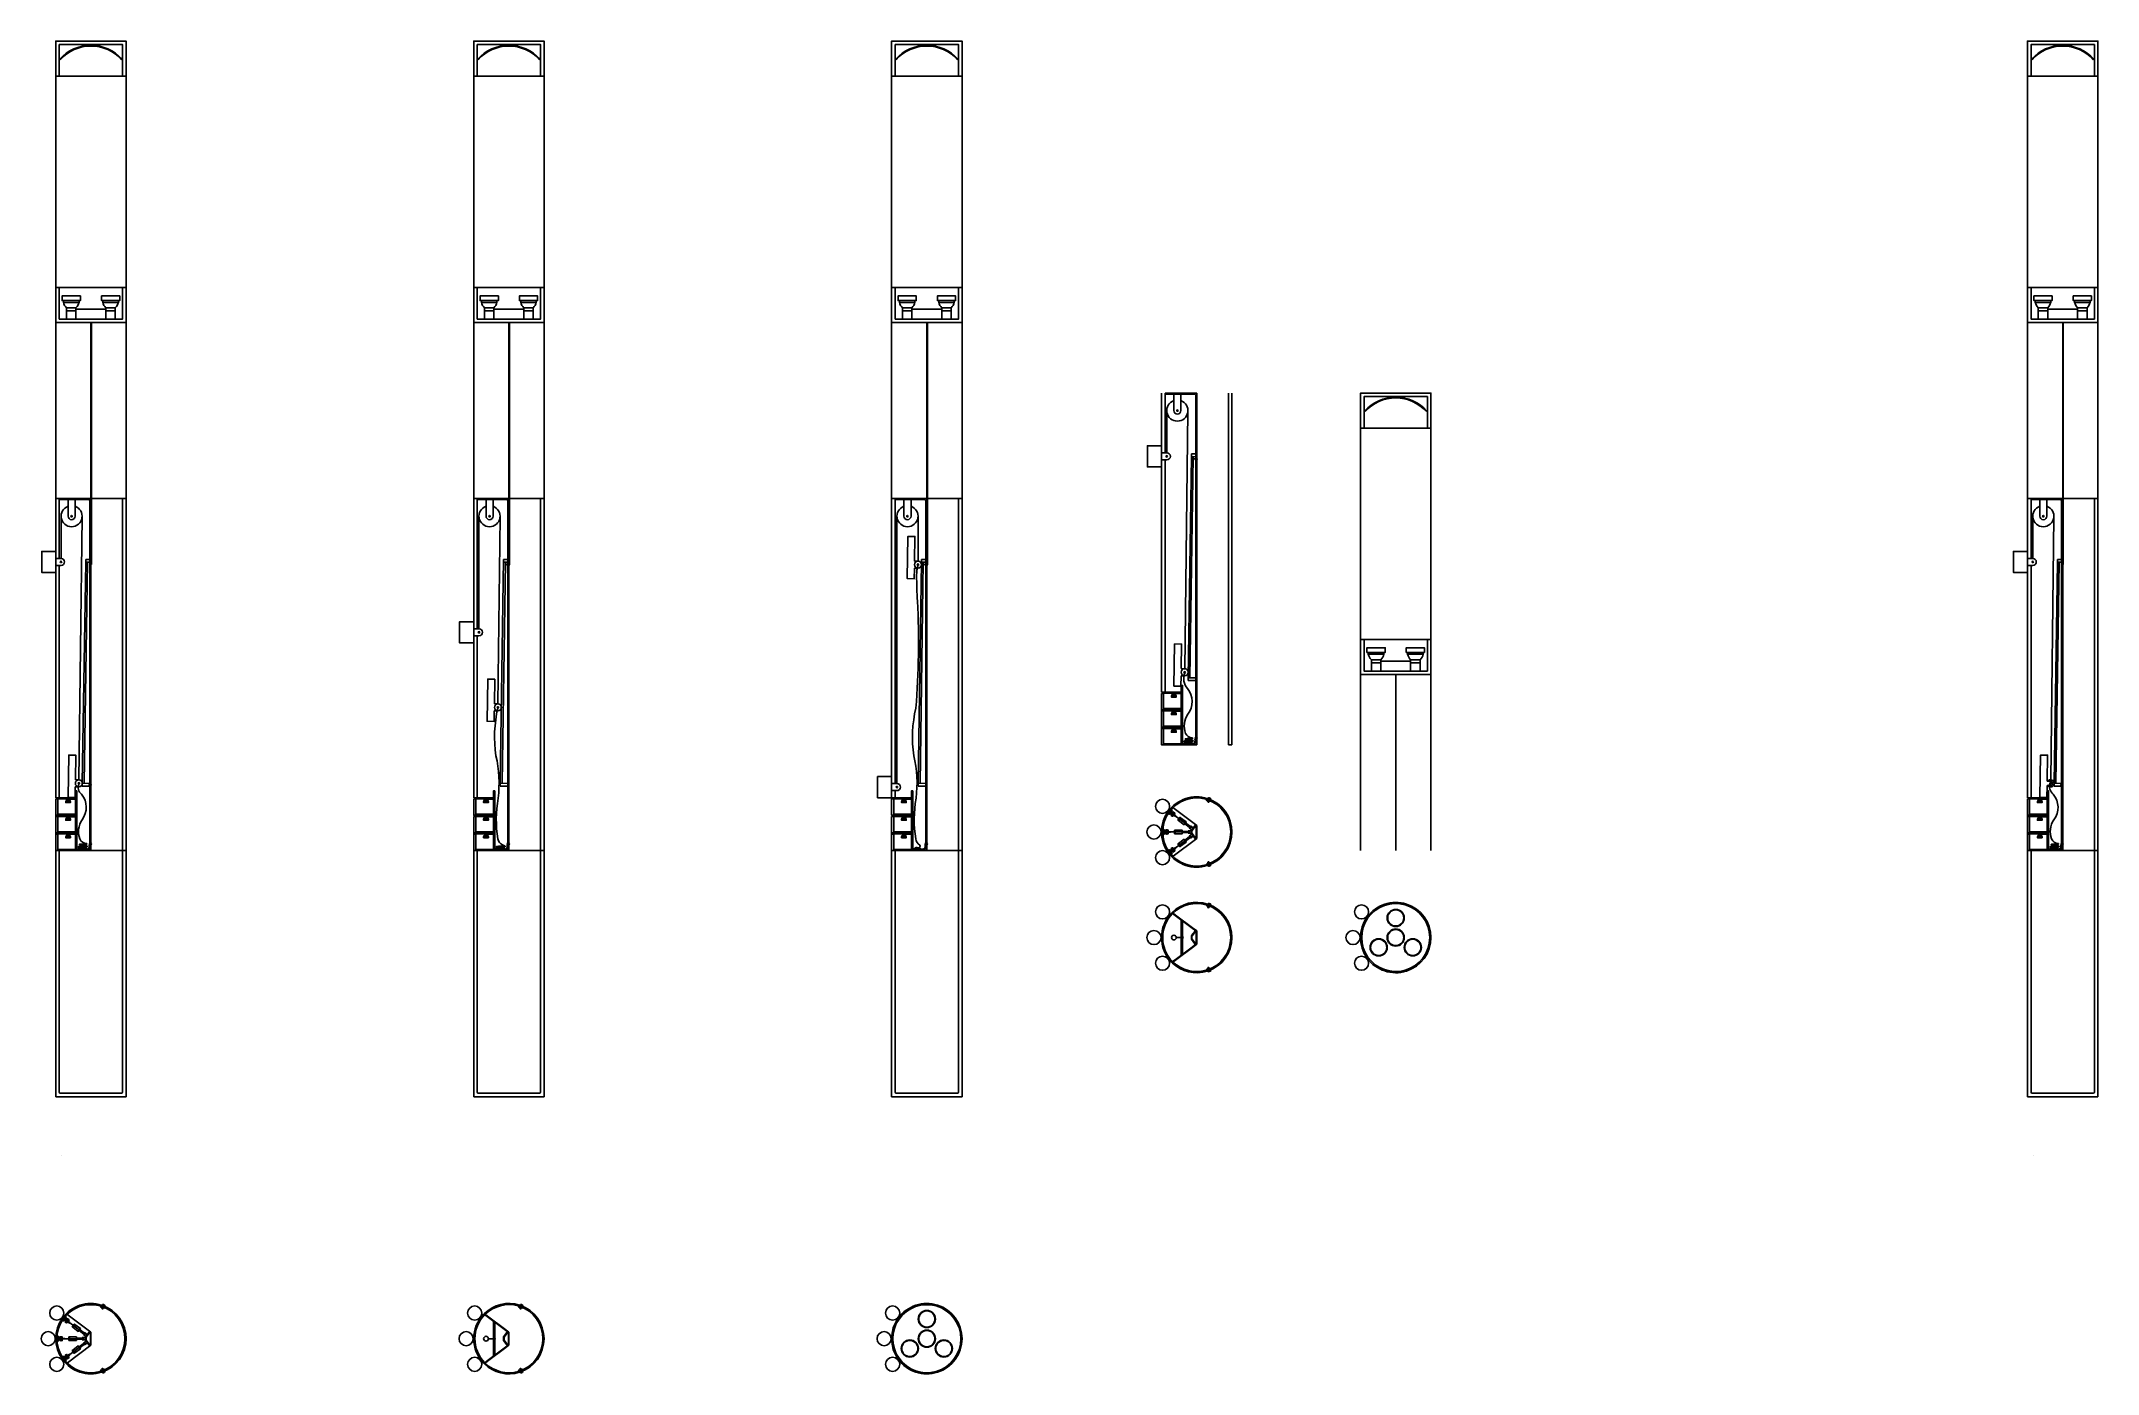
# Model space of a CAD drawing. Header units: millimetres. Extents: x -1834 to 111, y -353 to 145.
# Drawn here: x -474 to 111, y -258 to 121 of the extents above; entities that cross this region are included whole.
import ezdxf

# ---------------------------------------------------------------- set-up
doc = ezdxf.new("R2010")
doc.units = ezdxf.units.MM
doc.linetypes.add('DASHED', pattern=[19.05, 12.7, -6.35])

msp = doc.modelspace()

# ---------------------------------------------------------------- linework, layer by layer
for p, q in [((-468.31, 115.87), (-468.16, 115.73)), ((-450.75, 115.73), (-450.6, 115.87)), ((-349.54, 115.87), (-349.4, 115.73)), ((-331.99, 115.73), (-331.84, 115.87)), ((-230.78, 115.87), (-230.63, 115.73)), ((-213.23, 115.73), (-213.08, 115.87)), ((91.97, 115.87), (92.12, 115.73)), ((109.52, 115.73), (109.67, 115.87)), ((-450.45, 111), (-468.45, 111)), ((-331.69, 111), (-349.69, 111)), ((-212.93, 111), (-230.93, 111)), ((109.82, 111), (91.82, 111)), ((-466.38, 44.37), (-466.38, 42)), ((-463.7, 44.79), (-455.21, 44.79)), ((-463.7, 44.37), (-463.7, 42)), ((-459.45, -9), (-459.45, 41)), ((-459.3, -27.73), (-459.3, 41)), ((-455.21, 44.37), (-455.21, 42)), ((-452.53, 44.37), (-452.53, 42)), ((-347.62, 44.37), (-347.62, 42)), ((-344.94, 44.79), (-336.45, 44.79)), ((-344.94, 44.37), (-344.94, 42)), ((-340.69, -9), (-340.69, 41)), ((-340.54, -27.73), (-340.54, 41)), ((-336.45, 44.37), (-336.45, 42)), ((-333.76, 44.37), (-333.76, 42)), ((-228.86, 44.37), (-228.86, 42)), ((-226.17, 44.79), (-217.69, 44.79)), ((-226.17, 44.37), (-226.17, 42)), ((-221.93, -9), (-221.93, 41)), ((-221.78, -27.73), (-221.78, 41)), ((-217.69, 44.37), (-217.69, 42)), ((-215, 44.37), (-215, 42)), ((93.89, 44.37), (93.89, 42)), ((96.58, 44.79), (105.06, 44.79)), ((96.58, 44.37), (96.58, 42)), ((100.82, -9), (100.82, 41)), ((100.97, -27.73), (100.97, 41)), ((105.06, 44.37), (105.06, 42)), ((107.75, 44.37), (107.75, 42)), ((-155.24, 21), (-155.24, -64)), ((-154.24, 21), (-145.24, 21)), ((-154.24, 6), (-154.24, 21)), ((-154.24, 20.7), (-145.84, 20.7)), ((-151.74, 16), (-151.74, 20.7)), ((-149.74, 16), (-149.74, 20.7)), ((-145.54, 20.4), (-145.54, -78.4)), ((-145.24, 21), (-145.24, -79)), ((-136.24, 21), (-136.24, -79)), ((-135.24, 21), (-135.24, -79)), ((-153.74, 4), (-153.74, 16)), ((-97.54, 15.87), (-97.4, 15.73)), ((-79.99, 15.73), (-79.84, 15.87)), ((-154.24, 6), (-154.24, 4)), ((-79.69, 11), (-97.69, 11)), ((-153.74, 4), (-155.24, 4)), ((-155.24, 4), (-155.24, -64)), ((-153.74, 2), (-155.24, 2)), ((-154.24, 2), (-154.24, -64)), ((-146.73, 3.72), (-145.54, 3.7)), ((-146.73, 3.72), (-146.73, 2.92)), ((-146.25, 2.27), (-145.39, 2.27)), ((-469.45, -9), (-469.45, -94)), ((-468.45, -9), (-459.45, -9)), ((-468.45, -24), (-468.45, -9)), ((-468.45, -9.3), (-460.05, -9.3)), ((-465.95, -14), (-465.95, -9.3)), ((-463.95, -14), (-463.95, -9.3)), ((-459.75, -9.6), (-459.75, -108.4)), ((-459.45, -9), (-459.45, -109)), ((-450.45, -9), (-450.45, -109)), ((-449.45, -9), (-449.45, -109)), ((-350.69, -9), (-350.69, -94)), ((-349.69, -9), (-340.69, -9)), ((-349.69, -44), (-349.69, -9)), ((-349.69, -9.3), (-341.29, -9.3)), ((-347.19, -14), (-347.19, -9.3)), ((-345.19, -14), (-345.19, -9.3)), ((-340.99, -9.6), (-340.99, -108.4)), ((-340.69, -9), (-340.69, -109)), ((-331.69, -9), (-331.69, -109)), ((-330.69, -9), (-330.69, -109)), ((-231.93, -9), (-231.93, -94)), ((-230.93, -9), (-221.93, -9)), ((-230.93, -88), (-230.93, -9)), ((-230.93, -9.3), (-222.53, -9.3)), ((-228.43, -14), (-228.43, -9.3)), ((-226.43, -14), (-226.43, -9.3)), ((-222.23, -9.6), (-222.23, -108.4)), ((-221.93, -9), (-221.93, -109)), ((-212.93, -9), (-212.93, -109)), ((-211.93, -9), (-211.93, -109)), ((90.82, -9), (90.82, -94)), ((91.82, -9), (100.82, -9)), ((91.82, -24), (91.82, -9)), ((91.82, -9.3), (100.22, -9.3)), ((94.32, -14), (94.32, -9.3)), ((96.32, -14), (96.32, -9.3)), ((100.52, -9.6), (100.52, -108.4)), ((100.82, -9), (100.82, -109)), ((109.82, -9), (109.82, -109)), ((110.82, -9), (110.82, -109)), ((-467.95, -26), (-467.95, -14)), ((-349.19, -46), (-349.19, -14)), ((-230.43, -90), (-230.43, -14)), ((92.32, -26), (92.32, -14)), ((-467.95, -26), (-469.45, -26)), ((-469.45, -26), (-469.45, -94)), ((-467.95, -28), (-469.45, -28)), ((-468.45, -24), (-468.45, -26)), ((-468.45, -28), (-468.45, -94)), ((-460.94, -26.28), (-459.75, -26.3)), ((-460.94, -26.28), (-460.94, -27.08)), ((-342.18, -26.28), (-340.99, -26.3)), ((-342.18, -26.28), (-342.18, -27.06)), ((-341.7, -27.73), (-340.84, -27.73)), ((-224.46, -28.77), (-225.46, -28.76)), ((-224.43, -26.77), (-225.43, -26.76)), ((-223.42, -26.28), (-222.23, -26.3)), ((-223.42, -26.28), (-223.42, -27.08)), ((-222.94, -27.73), (-222.08, -27.73)), ((92.32, -26), (90.82, -26)), ((90.82, -26), (90.82, -94)), ((92.32, -28), (90.82, -28)), ((91.82, -24), (91.82, -26)), ((91.82, -28), (91.82, -94)), ((99.33, -26.28), (100.52, -26.3)), ((99.33, -26.28), (99.33, -27.08)), ((-349.19, -46), (-350.69, -46)), ((-350.69, -46), (-350.69, -94)), ((-349.69, -44), (-349.69, -46)), ((-349.19, -48), (-350.69, -48)), ((-349.69, -48), (-349.69, -94)), ((-148.65, -57.34), (-149.65, -57.33)), ((-95.62, -55.63), (-95.62, -58)), ((-92.93, -55.21), (-84.45, -55.21)), ((-92.93, -55.63), (-92.93, -58)), ((-84.45, -55.63), (-84.45, -58)), ((-81.76, -55.63), (-81.76, -58)), ((-155.24, -64), (-154.24, -64)), ((-154.64, -64), (-154.64, -69)), ((-149.24, -64), (-154.24, -64)), ((-148.68, -59.34), (-149.68, -59.33)), ((-149.24, -65.3), (-149.24, -64)), ((-147.69, -59.9), (-145.54, -59.93)), ((-147.69, -59.9), (-147.69, -60.67)), ((-88.69, -109), (-88.69, -59)), ((-343.83, -69.34), (-344.83, -69.33)), ((-343.8, -67.34), (-344.8, -67.33)), ((-155.24, -69), (-154.24, -69)), ((-154.64, -69), (-154.64, -74)), ((-149.24, -69), (-154.24, -69)), ((-151.39, -64.41), (-149.64, -64.41)), ((-151.39, -69.41), (-149.64, -69.41)), ((-149.64, -64.3), (-149.24, -64.3)), ((-149.64, -65.3), (-149.24, -65.3)), ((-149.64, -65.3), (-149.64, -67.7)), ((-149.64, -67.7), (-149.24, -67.7)), ((-149.64, -69.3), (-149.24, -69.3)), ((-149.24, -67.7), (-149.24, -65.3)), ((-149.24, -69), (-149.24, -67.7)), ((-149.24, -70.3), (-149.24, -69)), ((-155.24, -74), (-154.24, -74)), ((-154.64, -74), (-154.64, -79)), ((-149.24, -74), (-154.24, -74)), ((-151.39, -74.41), (-149.64, -74.41)), ((-149.64, -70.3), (-149.24, -70.3)), ((-149.64, -70.3), (-149.64, -72.7)), ((-149.64, -72.7), (-149.24, -72.7)), ((-149.64, -74.3), (-149.24, -74.3)), ((-149.64, -75.3), (-149.24, -75.3)), ((-149.64, -75.3), (-149.64, -77.7)), ((-149.24, -72.7), (-149.24, -70.3)), ((-149.24, -74), (-149.24, -72.7)), ((-149.24, -75.3), (-149.24, -74)), ((-149.24, -77.7), (-149.24, -75.3)), ((-155.24, -79), (-149.24, -79)), ((-149.64, -77.7), (-149.24, -77.7)), ((-149.24, -79), (-149.24, -77.7)), ((-145.84, -78.7), (-149.24, -78.7)), ((-149.24, -79), (-145.24, -79)), ((-136.24, -79), (-135.24, -79)), ((-462.89, -90.92), (-463.89, -90.91)), ((-462.86, -88.92), (-463.86, -88.91)), ((-461.9, -89.9), (-461.91, -90.7)), ((-461.9, -89.9), (-459.75, -89.93)), ((-343.14, -89.9), (-343.14, -90.67)), ((-230.43, -90), (-231.93, -90)), ((-230.43, -92), (-231.93, -92)), ((-230.93, -88), (-230.93, -90)), ((-230.93, -92), (-230.93, -94)), ((-224.37, -89.9), (-224.37, -90.67)), ((97.39, -90.52), (96.39, -90.51)), ((97.41, -89.32), (96.41, -89.31)), ((98.38, -89.9), (98.36, -90.7)), ((98.38, -89.9), (100.52, -89.93)), ((-469.45, -94), (-468.45, -94)), ((-469.45, -99), (-468.45, -99)), ((-468.85, -94), (-468.85, -99)), ((-468.85, -99), (-468.85, -104)), ((-463.45, -94), (-468.45, -94)), ((-463.45, -99), (-468.45, -99)), ((-465.61, -94.41), (-463.85, -94.41)), ((-463.85, -94.3), (-463.45, -94.3)), ((-463.85, -95.3), (-463.45, -95.3)), ((-463.85, -95.3), (-463.85, -97.7)), ((-463.85, -97.7), (-463.45, -97.7)), ((-463.85, -99.3), (-463.45, -99.3)), ((-463.45, -95.3), (-463.45, -94)), ((-463.45, -97.7), (-463.45, -95.3)), ((-463.45, -99), (-463.45, -97.7)), ((-463.45, -100.3), (-463.45, -99)), ((-350.69, -94), (-349.69, -94)), ((-350.69, -99), (-349.69, -99)), ((-350.09, -94), (-350.09, -99)), ((-350.09, -99), (-350.09, -104)), ((-344.69, -94), (-349.69, -94)), ((-344.69, -99), (-349.69, -99)), ((-346.84, -94.41), (-345.09, -94.41)), ((-345.09, -94.3), (-344.69, -94.3)), ((-345.09, -95.3), (-344.69, -95.3)), ((-345.09, -95.3), (-345.09, -97.7)), ((-345.09, -97.7), (-344.69, -97.7)), ((-345.09, -99.3), (-344.69, -99.3)), ((-344.69, -95.3), (-344.69, -94)), ((-344.69, -97.7), (-344.69, -95.3)), ((-344.69, -99), (-344.69, -97.7)), ((-344.69, -100.3), (-344.69, -99)), ((-231.93, -94), (-230.93, -94)), ((-231.93, -99), (-230.93, -99)), ((-231.33, -94), (-231.33, -99)), ((-231.33, -99), (-231.33, -104)), ((-225.93, -94), (-230.93, -94)), ((-225.93, -99), (-230.93, -99)), ((-228.08, -94.41), (-226.33, -94.41)), ((-226.33, -94.3), (-225.93, -94.3)), ((-226.33, -95.3), (-225.93, -95.3)), ((-226.33, -95.3), (-226.33, -97.7)), ((-226.33, -97.7), (-225.93, -97.7)), ((-226.33, -99.3), (-225.93, -99.3)), ((-225.93, -95.3), (-225.93, -94)), ((-225.93, -97.7), (-225.93, -95.3)), ((-225.93, -99), (-225.93, -97.7)), ((-225.93, -100.3), (-225.93, -99)), ((-152.46, -99), (-152.34, -98.84)), ((-152.26, -99.15), (-152.14, -98.99)), ((-145.24, -101.88), (-152.07, -96.76)), ((-152.05, -98.24), (-151.65, -98.54)), ((-152.04, -98.65), (-147.79, -101.84)), ((-151.95, -98.32), (-151.83, -98.16)), ((-151.8, -98.12), (-151.83, -98.16)), ((-151.83, -98.16), (-151.8, -98.12)), ((-151.75, -98.47), (-151.63, -98.31)), ((-151.6, -98.27), (-151.63, -98.31)), ((-151.63, -98.31), (-151.6, -98.27)), ((-142.61, -94.45), (-142.32, -94.85)), ((-142.22, -94.22), (-142.33, -94.57)), ((-142.33, -94.57), (-142.23, -94.72)), ((-142.24, -94.56), (-142.14, -94.25)), ((-141.43, -94.45), (-141.9, -94.27)), ((-141.78, -94.32), (-141.71, -94.13)), ((-141.69, -94.08), (-141.71, -94.13)), ((-141.71, -94.13), (-141.69, -94.08)), ((-141.55, -94.4), (-141.48, -94.22)), ((-141.48, -95.01), (-141.54, -95.15)), ((-141.46, -94.17), (-141.48, -94.22)), ((-141.48, -94.22), (-141.46, -94.17)), ((90.82, -94), (91.82, -94)), ((90.82, -99), (91.82, -99)), ((91.42, -94), (91.42, -99)), ((91.42, -99), (91.42, -104)), ((96.82, -94), (91.82, -94)), ((96.82, -99), (91.82, -99)), ((94.67, -94.41), (96.42, -94.41)), ((96.42, -94.3), (96.82, -94.3)), ((96.42, -95.3), (96.82, -95.3)), ((96.42, -95.3), (96.42, -97.7)), ((96.42, -97.7), (96.82, -97.7)), ((96.42, -99.3), (96.82, -99.3)), ((96.82, -95.3), (96.82, -94)), ((96.82, -97.7), (96.82, -95.3)), ((96.82, -99), (96.82, -97.7)), ((96.82, -100.3), (96.82, -99)), ((-469.45, -104), (-468.45, -104)), ((-468.85, -104), (-468.85, -109)), ((-463.45, -104), (-468.45, -104)), ((-465.61, -99.41), (-463.85, -99.41)), ((-465.61, -104.41), (-463.85, -104.41)), ((-463.85, -100.3), (-463.45, -100.3)), ((-463.85, -100.3), (-463.85, -102.7)), ((-463.85, -102.7), (-463.45, -102.7)), ((-463.85, -104.3), (-463.45, -104.3)), ((-463.45, -102.7), (-463.45, -100.3)), ((-463.45, -104), (-463.45, -102.7)), ((-463.45, -105.3), (-463.45, -104)), ((-350.69, -104), (-349.69, -104)), ((-350.09, -104), (-350.09, -109)), ((-344.69, -104), (-349.69, -104)), ((-346.84, -99.41), (-345.09, -99.41)), ((-346.84, -104.41), (-345.09, -104.41)), ((-345.09, -100.3), (-344.69, -100.3)), ((-345.09, -100.3), (-345.09, -102.7)), ((-345.09, -102.7), (-344.69, -102.7)), ((-345.09, -104.3), (-344.69, -104.3)), ((-344.69, -102.7), (-344.69, -100.3)), ((-344.69, -104), (-344.69, -102.7)), ((-344.69, -105.3), (-344.69, -104)), ((-231.93, -104), (-230.93, -104)), ((-231.33, -104), (-231.33, -109)), ((-225.93, -104), (-230.93, -104)), ((-228.08, -99.41), (-226.33, -99.41)), ((-228.08, -104.41), (-226.33, -104.41)), ((-226.33, -100.3), (-225.93, -100.3)), ((-226.33, -100.3), (-226.33, -102.7)), ((-226.33, -102.7), (-225.93, -102.7)), ((-226.33, -104.3), (-225.93, -104.3)), ((-225.93, -102.7), (-225.93, -100.3)), ((-225.93, -104), (-225.93, -102.7)), ((-225.93, -105.3), (-225.93, -104)), ((-153.99, -103.43), (-153.49, -103.43)), ((-153.87, -103.18), (-153.87, -103.23)), ((-153.87, -103.23), (-153.87, -103.18)), ((-153.87, -103.43), (-153.87, -103.23)), ((-153.87, -104.28), (-153.87, -104.08)), ((-153.74, -103.75), (-148.43, -103.75)), ((-153.62, -103.18), (-153.62, -103.23)), ((-153.62, -103.23), (-153.62, -103.18)), ((-153.62, -103.43), (-153.62, -103.23)), ((-153.62, -104.28), (-153.62, -104.08)), ((-147.7, -103.45), (-147.7, -103.6)), ((-146.74, -103.45), (-147.7, -103.45)), ((-147.7, -103.45), (-147.7, -103.6)), ((-147.7, -103.9), (-147.7, -104.05)), ((-146.74, -104.05), (-147.7, -104.05)), ((-147.3, -102.4), (-147.39, -102.52)), ((-146.62, -103.09), (-147.39, -102.52)), ((-146.62, -104.41), (-147.39, -104.98)), ((-147.3, -105.1), (-147.39, -104.98)), ((-147.03, -102.04), (-147.12, -102.16)), ((-147.03, -102.04), (-147.12, -102.16)), ((-146.26, -102.61), (-147.03, -102.04)), ((-146.26, -104.89), (-147.03, -105.46)), ((-146.74, -103.25), (-145.54, -101.65)), ((-146.74, -103.25), (-146.74, -104.25)), ((-146.74, -104.25), (-145.54, -105.85)), ((-146.26, -102.61), (-146.62, -103.09)), ((-146.59, -103.32), (-146.59, -104.19)), ((-146.58, -103.29), (-145.54, -101.9)), ((-146.58, -104.22), (-145.54, -105.6)), ((-145.41, -101.94), (-145.47, -101.89)), ((-145.39, -101.98), (-145.39, -105.53)), ((-145.24, -101.88), (-145.24, -105.63)), ((-145.24, -102), (-145.24, -105.5)), ((90.82, -104), (91.82, -104)), ((91.42, -104), (91.42, -109)), ((96.82, -104), (91.82, -104)), ((94.67, -99.41), (96.42, -99.41)), ((94.67, -104.41), (96.42, -104.41)), ((96.42, -100.3), (96.82, -100.3)), ((96.42, -100.3), (96.42, -102.7)), ((96.42, -102.7), (96.82, -102.7)), ((96.42, -104.3), (96.82, -104.3)), ((96.82, -102.7), (96.82, -100.3)), ((96.82, -104), (96.82, -102.7)), ((96.82, -105.3), (96.82, -104)), ((-469.45, -109), (-463.45, -109)), ((-469.45, -179), (-469.45, -109)), ((-468.45, -177.7), (-468.45, -109)), ((-463.85, -105.3), (-463.45, -105.3)), ((-463.85, -105.3), (-463.85, -107.7)), ((-463.85, -107.7), (-463.45, -107.7)), ((-463.45, -107.7), (-463.45, -105.3)), ((-463.45, -109), (-463.45, -107.7)), ((-460.05, -108.7), (-463.45, -108.7)), ((-463.45, -109), (-459.45, -109)), ((-450.45, -109), (-459.45, -109)), ((-450.45, -109), (-449.45, -109)), ((-450.45, -109), (-450.45, -177.7)), ((-449.45, -109), (-449.45, -179)), ((-350.69, -109), (-344.69, -109)), ((-350.69, -179), (-350.69, -109)), ((-349.69, -177.7), (-349.69, -109)), ((-345.09, -105.3), (-344.69, -105.3)), ((-345.09, -105.3), (-345.09, -107.7)), ((-345.09, -107.7), (-344.69, -107.7)), ((-344.69, -107.7), (-344.69, -105.3)), ((-344.69, -109), (-344.69, -107.7)), ((-341.29, -108.7), (-344.69, -108.7)), ((-344.69, -109), (-340.69, -109)), ((-331.69, -109), (-340.69, -109)), ((-331.69, -109), (-330.69, -109)), ((-331.69, -109), (-331.69, -177.7)), ((-330.69, -109), (-330.69, -179)), ((-231.93, -109), (-225.93, -109)), ((-231.93, -179), (-231.93, -109)), ((-230.93, -177.7), (-230.93, -109)), ((-226.33, -105.3), (-225.93, -105.3)), ((-226.33, -105.3), (-226.33, -107.7)), ((-226.33, -107.7), (-225.93, -107.7)), ((-225.93, -107.7), (-225.93, -105.3)), ((-225.93, -109), (-225.93, -107.7)), ((-222.53, -108.7), (-225.93, -108.7)), ((-225.93, -109), (-221.93, -109)), ((-212.93, -109), (-221.93, -109)), ((-212.93, -109), (-211.93, -109)), ((-212.93, -109), (-212.93, -177.7)), ((-211.93, -109), (-211.93, -179)), ((-152.46, -108.51), (-152.34, -108.67)), ((-152.26, -108.36), (-152.14, -108.52)), ((-152.05, -109.26), (-151.65, -108.96)), ((-152.04, -108.85), (-147.79, -105.66)), ((-151.95, -110.66), (-145.24, -105.63)), ((-151.95, -109.19), (-151.83, -109.35)), ((-151.8, -109.39), (-151.83, -109.35)), ((-151.83, -109.35), (-151.8, -109.39)), ((-151.75, -109.04), (-151.63, -109.2)), ((-151.6, -109.24), (-151.63, -109.2)), ((-151.63, -109.2), (-151.6, -109.24)), ((-147.03, -105.46), (-147.12, -105.34)), ((-147.03, -105.46), (-147.12, -105.34)), ((-145.41, -105.57), (-145.47, -105.61)), ((90.82, -109), (96.82, -109)), ((90.82, -179), (90.82, -109)), ((91.82, -177.7), (91.82, -109)), ((96.42, -105.3), (96.82, -105.3)), ((96.42, -105.3), (96.42, -107.7)), ((96.42, -107.7), (96.82, -107.7)), ((96.82, -107.7), (96.82, -105.3)), ((96.82, -109), (96.82, -107.7)), ((100.22, -108.7), (96.82, -108.7)), ((96.82, -109), (100.82, -109)), ((109.82, -109), (100.82, -109)), ((109.82, -109), (110.82, -109)), ((109.82, -109), (109.82, -177.7)), ((110.82, -109), (110.82, -179)), ((-142.61, -113.06), (-142.32, -112.66)), ((-142.33, -112.93), (-142.23, -112.78)), ((-142.22, -113.28), (-142.33, -112.93)), ((-142.24, -112.94), (-142.14, -113.26)), ((-141.43, -113.06), (-141.9, -113.23)), ((-141.78, -113.19), (-141.71, -113.37)), ((-141.69, -113.42), (-141.71, -113.37)), ((-141.71, -113.37), (-141.69, -113.42)), ((-141.55, -113.1), (-141.48, -113.29)), ((-141.48, -112.5), (-141.54, -112.36)), ((-141.46, -113.33), (-141.48, -113.29)), ((-141.48, -113.29), (-141.46, -113.33)), ((-152.2, -126.82), (-152.32, -126.69)), ((-151.98, -126.82), (-152.21, -126.58)), ((-152.2, -126.82), (-152.09, -126.71)), ((-151.37, -127.46), (-152.09, -126.92)), ((-151.28, -127.34), (-151.98, -126.82)), ((-151.37, -127.46), (-151.28, -127.34)), ((-151.37, -127.46), (-146.57, -131.06)), ((-146.48, -130.94), (-151.28, -127.34)), ((-142.61, -124.45), (-142.32, -124.85)), ((-142.22, -124.22), (-142.33, -124.57)), ((-142.33, -124.57), (-142.23, -124.72)), ((-142.24, -124.56), (-142.14, -124.24)), ((-141.43, -124.45), (-141.9, -124.27)), ((-141.78, -124.31), (-141.71, -124.13)), ((-141.69, -124.08), (-141.71, -124.13)), ((-141.71, -124.13), (-141.69, -124.08)), ((-141.55, -124.4), (-141.48, -124.21)), ((-141.48, -125.01), (-141.54, -125.14)), ((-141.46, -124.17), (-141.48, -124.21)), ((-141.48, -124.21), (-141.46, -124.17)), ((-151.07, -133.75), (-149.64, -133.75)), ((-149.64, -128.76), (-149.64, -138.74)), ((-149.64, -133.75), (-149.24, -133.75)), ((-149.24, -129.06), (-149.24, -138.44)), ((-146.74, -133.25), (-145.81, -132.01)), ((-146.74, -133.25), (-146.74, -134.25)), ((-146.74, -134.25), (-145.81, -135.49)), ((-146.26, -132.61), (-146.62, -133.09)), ((-146.59, -133.32), (-146.59, -134.18)), ((-146.58, -133.29), (-145.54, -131.9)), ((-146.58, -134.21), (-145.54, -135.6)), ((-146.57, -131.06), (-146.48, -130.94)), ((-145.87, -131.59), (-146.57, -131.06)), ((-145.24, -131.87), (-146.48, -130.94)), ((-145.41, -131.93), (-145.47, -131.89)), ((-145.39, -131.97), (-145.39, -135.52)), ((-145.24, -131.87), (-145.24, -135.62)), ((-145.24, -132), (-145.24, -135.5)), ((-152.09, -140.57), (-151.37, -140.04)), ((-151.98, -140.68), (-151.28, -140.16)), ((-151.37, -140.04), (-146.57, -136.44)), ((-151.37, -140.04), (-151.28, -140.16)), ((-146.48, -136.56), (-151.28, -140.16)), ((-146.57, -136.44), (-145.87, -135.91)), ((-146.57, -136.44), (-146.48, -136.56)), ((-146.48, -136.56), (-145.24, -135.62)), ((-145.41, -135.56), (-145.47, -135.61)), ((-152.2, -140.68), (-152.32, -140.81)), ((-151.98, -140.68), (-152.21, -140.92)), ((-152.2, -140.68), (-152.09, -140.79)), ((-142.61, -143.05), (-142.32, -142.65)), ((-142.33, -142.93), (-142.23, -142.78)), ((-142.22, -143.28), (-142.33, -142.93)), ((-142.24, -142.94), (-142.14, -143.26)), ((-141.43, -143.05), (-141.9, -143.23)), ((-141.78, -143.19), (-141.71, -143.37)), ((-141.69, -143.42), (-141.71, -143.37)), ((-141.71, -143.37), (-141.69, -143.42)), ((-141.55, -143.1), (-141.48, -143.29)), ((-141.48, -142.49), (-141.54, -142.36)), ((-141.46, -143.33), (-141.48, -143.29)), ((-141.48, -143.29), (-141.46, -143.33)), ((-449.45, -179), (-469.45, -179)), ((-450.75, -178), (-468.15, -178)), ((-330.69, -179), (-350.69, -179)), ((-331.99, -178), (-349.39, -178)), ((-211.93, -179), (-231.93, -179)), ((-213.23, -178), (-230.63, -178)), ((110.82, -179), (90.82, -179)), ((109.52, -178), (92.12, -178)), ((-456.82, -238.44), (-456.54, -238.84)), ((-456.43, -238.21), (-456.55, -238.56)), ((-456.55, -238.56), (-456.44, -238.71)), ((-456.45, -238.55), (-456.35, -238.23)), ((-455.64, -238.44), (-456.11, -238.26)), ((-455.99, -238.31), (-455.92, -238.12)), ((-455.91, -238.07), (-455.92, -238.12)), ((-455.92, -238.12), (-455.91, -238.07)), ((-455.76, -238.39), (-455.69, -238.21)), ((-455.69, -239), (-455.75, -239.13)), ((-455.67, -238.16), (-455.69, -238.21)), ((-455.69, -238.21), (-455.67, -238.16)), ((-338.06, -238.44), (-337.77, -238.84)), ((-337.67, -238.21), (-337.78, -238.56)), ((-337.78, -238.56), (-337.68, -238.71)), ((-337.69, -238.55), (-337.59, -238.23)), ((-336.88, -238.44), (-337.35, -238.26)), ((-337.23, -238.31), (-337.16, -238.12)), ((-337.14, -238.07), (-337.16, -238.12)), ((-337.16, -238.12), (-337.14, -238.07)), ((-337, -238.39), (-336.93, -238.21)), ((-336.93, -239), (-336.99, -239.13)), ((-336.91, -238.16), (-336.93, -238.21)), ((-336.93, -238.21), (-336.91, -238.16)), ((-466.67, -242.99), (-466.55, -242.83)), ((-466.47, -243.14), (-466.35, -242.98)), ((-459.45, -245.87), (-466.28, -240.75)), ((-466.26, -242.23), (-465.86, -242.53)), ((-466.25, -242.64), (-462, -245.83)), ((-466.16, -242.31), (-466.04, -242.15)), ((-466.01, -242.11), (-466.04, -242.15)), ((-466.04, -242.15), (-466.01, -242.11)), ((-465.96, -242.46), (-465.84, -242.3)), ((-465.81, -242.26), (-465.84, -242.3)), ((-465.84, -242.3), (-465.81, -242.26)), ((-347.65, -240.81), (-347.77, -240.68)), ((-347.44, -240.81), (-347.67, -240.57)), ((-347.65, -240.81), (-347.54, -240.7)), ((-346.82, -241.45), (-347.54, -240.92)), ((-346.73, -241.33), (-347.44, -240.81)), ((-346.82, -241.45), (-346.73, -241.33)), ((-346.82, -241.45), (-342.02, -245.05)), ((-341.93, -244.93), (-346.73, -241.33)), ((-345.09, -242.75), (-345.09, -252.73)), ((-344.69, -243.05), (-344.69, -252.43)), ((-342.02, -245.05), (-341.93, -244.93)), ((-341.32, -245.58), (-342.02, -245.05)), ((-340.69, -245.87), (-341.93, -244.93)), ((-468.2, -247.42), (-467.7, -247.42)), ((-468.08, -247.17), (-468.08, -247.22)), ((-468.08, -247.22), (-468.08, -247.17)), ((-468.08, -247.42), (-468.08, -247.22)), ((-468.08, -248.27), (-468.08, -248.07)), ((-467.95, -247.74), (-462.64, -247.74)), ((-467.83, -247.17), (-467.83, -247.22)), ((-467.83, -247.22), (-467.83, -247.17)), ((-467.83, -247.42), (-467.83, -247.22)), ((-467.83, -248.27), (-467.83, -248.07)), ((-466.25, -252.84), (-462, -249.65)), ((-466.16, -254.64), (-459.45, -249.62)), ((-461.91, -247.44), (-461.91, -247.59)), ((-460.95, -247.44), (-461.91, -247.44)), ((-461.91, -247.44), (-461.91, -247.59)), ((-461.91, -247.89), (-461.91, -248.04)), ((-460.95, -248.04), (-461.91, -248.04)), ((-461.51, -246.39), (-461.6, -246.51)), ((-460.83, -247.08), (-461.6, -246.51)), ((-460.83, -248.4), (-461.6, -248.97)), ((-461.51, -249.09), (-461.6, -248.97)), ((-461.24, -246.03), (-461.33, -246.15)), ((-461.24, -246.03), (-461.33, -246.15)), ((-461.24, -249.45), (-461.33, -249.33)), ((-461.24, -249.45), (-461.33, -249.33)), ((-460.47, -246.6), (-461.24, -246.03)), ((-460.47, -248.88), (-461.24, -249.45)), ((-460.95, -247.24), (-459.75, -245.64)), ((-460.95, -247.24), (-460.95, -248.24)), ((-460.95, -248.24), (-459.75, -249.84)), ((-460.47, -246.6), (-460.83, -247.08)), ((-460.8, -247.31), (-460.8, -248.17)), ((-460.79, -247.28), (-459.75, -245.89)), ((-460.79, -248.2), (-459.75, -249.59)), ((-459.62, -245.93), (-459.68, -245.88)), ((-459.62, -249.56), (-459.68, -249.6)), ((-459.6, -245.97), (-459.6, -249.52)), ((-459.45, -245.87), (-459.45, -249.62)), ((-459.45, -245.99), (-459.45, -249.49)), ((-346.82, -254.03), (-342.02, -250.43)), ((-341.93, -250.55), (-346.73, -254.15)), ((-346.52, -247.74), (-345.09, -247.74)), ((-345.09, -247.74), (-344.69, -247.74)), ((-342.19, -247.24), (-341.26, -246)), ((-342.19, -247.24), (-342.19, -248.24)), ((-342.19, -248.24), (-341.26, -249.48)), ((-341.71, -246.6), (-342.07, -247.08)), ((-342.04, -247.31), (-342.04, -248.17)), ((-342.03, -247.28), (-340.99, -245.89)), ((-342.03, -248.2), (-340.99, -249.59)), ((-342.02, -250.43), (-341.32, -249.9)), ((-342.02, -250.43), (-341.93, -250.55)), ((-341.93, -250.55), (-340.69, -249.62)), ((-340.86, -245.93), (-340.92, -245.88)), ((-340.86, -249.56), (-340.92, -249.6)), ((-340.84, -245.97), (-340.84, -249.52)), ((-340.69, -245.87), (-340.69, -249.62)), ((-340.69, -245.99), (-340.69, -249.49)), ((-466.67, -252.5), (-466.55, -252.66)), ((-466.47, -252.35), (-466.35, -252.51)), ((-466.26, -253.25), (-465.86, -252.95)), ((-466.16, -253.18), (-466.04, -253.34)), ((-466.01, -253.38), (-466.04, -253.34)), ((-466.04, -253.34), (-466.01, -253.38)), ((-465.96, -253.03), (-465.84, -253.19)), ((-465.81, -253.23), (-465.84, -253.19)), ((-465.84, -253.19), (-465.81, -253.23)), ((-456.82, -257.04), (-456.54, -256.64)), ((-456.55, -256.92), (-456.44, -256.77)), ((-456.43, -257.27), (-456.55, -256.92)), ((-456.45, -256.93), (-456.35, -257.25)), ((-455.64, -257.04), (-456.11, -257.22)), ((-455.76, -257.09), (-455.69, -257.28)), ((-455.69, -256.48), (-455.75, -256.35)), ((-347.65, -254.67), (-347.77, -254.8)), ((-347.44, -254.67), (-347.67, -254.91)), ((-347.65, -254.67), (-347.54, -254.78)), ((-347.54, -254.57), (-346.82, -254.03)), ((-347.44, -254.67), (-346.73, -254.15)), ((-346.82, -254.03), (-346.73, -254.15)), ((-338.06, -257.04), (-337.77, -256.64)), ((-337.78, -256.92), (-337.68, -256.77)), ((-337.67, -257.27), (-337.78, -256.92)), ((-337.69, -256.93), (-337.59, -257.25)), ((-336.88, -257.04), (-337.35, -257.22)), ((-337, -257.09), (-336.93, -257.28)), ((-336.93, -256.48), (-336.99, -256.35)), ((-455.99, -257.18), (-455.92, -257.36)), ((-455.91, -257.41), (-455.92, -257.36)), ((-455.92, -257.36), (-455.91, -257.41)), ((-455.67, -257.32), (-455.69, -257.28)), ((-455.69, -257.28), (-455.67, -257.32)), ((-337.23, -257.18), (-337.16, -257.36)), ((-337.14, -257.41), (-337.16, -257.36)), ((-337.16, -257.36), (-337.14, -257.41)), ((-336.91, -257.32), (-336.93, -257.28)), ((-336.93, -257.28), (-336.91, -257.32))]:
    msp.add_line(p, q)
at = {"linetype": 'DASHED', "ltscale": 0.1}
for p, q in [((-468.45, 51), (-450.45, 51)), ((-349.69, 51), (-331.69, 51)), ((-230.93, 51), (-212.93, 51)), ((91.82, 51), (109.82, 51)), ((-97.69, -49), (-79.69, -49)), ((-96.69, -49), (-78.69, -49)), ((-151.97, -98.3), (-152.48, -98.98)), ((-152.25, -98.59), (-152.16, -98.47)), ((-152.24, -99.16), (-151.73, -98.48)), ((-151.93, -98.83), (-151.84, -98.71)), ((-142.11, -95.1), (-141.81, -94.31)), ((-141.53, -94.41), (-141.82, -95.21)), ((-153.94, -103.83), (-153.94, -103.68)), ((-153.89, -103.43), (-153.89, -104.28)), ((-153.59, -104.28), (-153.59, -103.43)), ((-153.54, -103.83), (-153.54, -103.68)), ((-148.66, -103.9), (-148.66, -103.6)), ((-148.26, -103.9), (-148.26, -103.6)), ((-148.07, -101.82), (-147.89, -101.58)), ((-147.75, -102.06), (-147.57, -101.82)), ((-151.97, -109.2), (-152.48, -108.52)), ((-152.25, -108.91), (-152.16, -109.03)), ((-152.24, -108.34), (-151.73, -109.02)), ((-151.93, -108.67), (-151.84, -108.79)), ((-148.07, -105.68), (-147.89, -105.92)), ((-147.75, -105.44), (-147.57, -105.68)), ((-142.11, -112.4), (-141.81, -113.2)), ((-141.53, -113.09), (-141.82, -112.3)), ((-142.11, -125.1), (-141.81, -124.3)), ((-141.53, -124.41), (-141.82, -125.21)), ((-142.11, -142.4), (-141.81, -143.19)), ((-141.53, -143.09), (-141.82, -142.29)), ((-456.32, -239.09), (-456.02, -238.3)), ((-455.74, -238.4), (-456.04, -239.2)), ((-337.56, -239.09), (-337.26, -238.3)), ((-336.98, -238.4), (-337.28, -239.2)), ((-466.18, -242.29), (-466.69, -242.97)), ((-466.46, -242.58), (-466.37, -242.46)), ((-466.45, -243.15), (-465.94, -242.47)), ((-466.14, -242.82), (-466.05, -242.7)), ((-468.15, -247.82), (-468.15, -247.67)), ((-468.1, -247.42), (-468.1, -248.27)), ((-467.8, -248.27), (-467.8, -247.42)), ((-467.75, -247.82), (-467.75, -247.67)), ((-462.87, -247.89), (-462.87, -247.59)), ((-462.47, -247.89), (-462.47, -247.59)), ((-462.28, -245.81), (-462.1, -245.57)), ((-462.28, -249.67), (-462.1, -249.91)), ((-461.96, -246.05), (-461.78, -245.81)), ((-461.96, -249.43), (-461.78, -249.67)), ((-466.18, -253.19), (-466.69, -252.51)), ((-466.46, -252.9), (-466.37, -253.02)), ((-466.45, -252.33), (-465.94, -253.01)), ((-466.14, -252.66), (-466.05, -252.78)), ((-456.32, -256.39), (-456.02, -257.19)), ((-455.74, -257.08), (-456.04, -256.28)), ((-337.56, -256.39), (-337.26, -257.19)), ((-336.98, -257.08), (-337.28, -256.28))]:
    msp.add_line(p, q, dxfattribs=at)
for points in [[(-468.45, 111), (-469.45, 111), (-469.45, 121), (-449.45, 121), (-449.45, 111), (-449.45, 111)], [(-468.45, 111), (-468.45, 120), (-450.45, 120), (-450.45, 111)], [(-349.69, 111), (-350.69, 111), (-350.69, 121), (-330.69, 121), (-330.69, 111), (-330.69, 111)], [(-349.69, 111), (-349.69, 120), (-331.69, 120), (-331.69, 111)], [(-230.93, 111), (-231.93, 111), (-231.93, 121), (-211.93, 121), (-211.93, 111), (-211.93, 111)], [(-230.93, 111), (-230.93, 120), (-212.93, 120), (-212.93, 111)], [(91.82, 111), (90.82, 111), (90.82, 121), (110.82, 121), (110.82, 111), (110.82, 111)], [(91.82, 111), (91.82, 120), (109.82, 120), (109.82, 111)], [(-449.45, 111), (-449.45, 111), (-449.45, 51), (-469.45, 51), (-469.45, 111), (-468.45, 111)], [(-449.45, 111), (-450.45, 111)], [(-450.45, 111), (-449.45, 111)], [(-330.69, 111), (-330.69, 111), (-330.69, 51), (-350.69, 51), (-350.69, 111), (-349.69, 111)], [(-330.69, 111), (-331.69, 111)], [(-331.69, 111), (-330.69, 111)], [(-211.93, 111), (-211.93, 111), (-211.93, 51), (-231.93, 51), (-231.93, 111), (-230.93, 111)], [(-211.93, 111), (-212.93, 111)], [(-212.93, 111), (-211.93, 111)], [(110.82, 111), (110.82, 111), (110.82, 51), (90.82, 51), (90.82, 111), (91.82, 111)], [(109.82, 111), (110.82, 111)], [(110.82, 111), (109.82, 111)], [(-469.45, 51), (-469.45, 41), (-449.45, 41), (-449.45, 51)], [(-468.45, 51), (-468.45, 42), (-450.45, 42), (-450.45, 51)], [(-465.04, 48.61), (-467.63, 48.61), (-467.63, 47.26), (-465.04, 47.26)], [(-465.04, 46.74), (-467.25, 46.74), (-467.25, 47.26)], [(-465.04, 48.61), (-462.45, 48.61), (-462.45, 47.26), (-465.04, 47.26)], [(-465.04, 46.74), (-462.84, 46.74), (-462.84, 47.26)], [(-453.87, 48.61), (-456.45, 48.61), (-456.45, 47.26), (-453.87, 47.26)], [(-453.87, 46.74), (-456.07, 46.74), (-456.07, 47.26)], [(-453.87, 48.61), (-451.28, 48.61), (-451.28, 47.26), (-453.87, 47.26)], [(-453.87, 46.74), (-451.66, 46.74), (-451.66, 47.26)], [(-350.69, 51), (-350.69, 41), (-330.69, 41), (-330.69, 51)], [(-349.69, 51), (-349.69, 42), (-331.69, 42), (-331.69, 51)], [(-346.28, 48.61), (-348.86, 48.61), (-348.86, 47.26), (-346.28, 47.26)], [(-346.28, 46.74), (-348.48, 46.74), (-348.48, 47.26)], [(-346.28, 48.61), (-343.69, 48.61), (-343.69, 47.26), (-346.28, 47.26)], [(-346.28, 46.74), (-344.07, 46.74), (-344.07, 47.26)], [(-335.11, 48.61), (-337.69, 48.61), (-337.69, 47.26), (-335.11, 47.26)], [(-335.11, 46.74), (-337.31, 46.74), (-337.31, 47.26)], [(-335.11, 48.61), (-332.52, 48.61), (-332.52, 47.26), (-335.11, 47.26)], [(-335.11, 46.74), (-332.9, 46.74), (-332.9, 47.26)], [(-231.93, 51), (-231.93, 41), (-211.93, 41), (-211.93, 51)], [(-230.93, 51), (-230.93, 42), (-212.93, 42), (-212.93, 51)], [(-227.52, 48.61), (-230.1, 48.61), (-230.1, 47.26), (-227.52, 47.26)], [(-227.52, 46.74), (-229.72, 46.74), (-229.72, 47.26)], [(-227.52, 48.61), (-224.93, 48.61), (-224.93, 47.26), (-227.52, 47.26)], [(-227.52, 46.74), (-225.31, 46.74), (-225.31, 47.26)], [(-216.35, 48.61), (-218.93, 48.61), (-218.93, 47.26), (-216.35, 47.26)], [(-216.35, 46.74), (-218.55, 46.74), (-218.55, 47.26)], [(-216.35, 48.61), (-213.76, 48.61), (-213.76, 47.26), (-216.35, 47.26)], [(-216.35, 46.74), (-214.14, 46.74), (-214.14, 47.26)], [(90.82, 51), (90.82, 41), (110.82, 41), (110.82, 51)], [(91.82, 51), (91.82, 42), (109.82, 42), (109.82, 51)], [(95.23, 48.61), (92.65, 48.61), (92.65, 47.26), (95.23, 47.26)], [(95.23, 46.74), (93.03, 46.74), (93.03, 47.26)], [(95.23, 48.61), (97.82, 48.61), (97.82, 47.26), (95.23, 47.26)], [(95.23, 46.74), (97.44, 46.74), (97.44, 47.26)], [(106.4, 48.61), (103.82, 48.61), (103.82, 47.26), (106.4, 47.26)], [(106.4, 46.74), (104.2, 46.74), (104.2, 47.26)], [(106.4, 48.61), (108.99, 48.61), (108.99, 47.26), (106.4, 47.26)], [(106.4, 46.74), (108.61, 46.74), (108.61, 47.26)], [(-97.69, 11), (-98.69, 11), (-98.69, 21), (-78.69, 21), (-78.69, 11), (-78.69, 11)], [(-97.69, 11), (-97.69, 20), (-79.69, 20), (-79.69, 11)], [(-148.66, -57.34), (-148.66, -57.34), (-147.74, 15.68)], [(-78.69, 11), (-78.69, 11), (-78.69, -49), (-98.69, -49), (-98.69, 11), (-97.69, 11)], [(-79.69, 11), (-78.69, 11)], [(-78.69, 11), (-79.69, 11)], [(-147.69, -59.9), (-146.73, 2.92)], [(-147.19, -59.9), (-146.24, 2.91)], [(-146.73, 3.72), (-145.54, 3.7)], [(-146.73, 2.92), (-145.54, 2.9)], [(-462.86, -88.92), (-462.86, -88.92), (-461.95, -14.32)], [(-343.81, -67.34), (-343.81, -67.34), (-343.19, -14.32)], [(-224.44, -26.77), (-224.44, -26.77), (-224.43, -14.32)], [(97.41, -88.92), (97.41, -88.92), (98.32, -14.32)], [(-225.43, -26.76), (-225.32, -19.76), (-227.32, -19.73), (-227.5, -31.73), (-225.5, -31.76), (-225.46, -28.76)], [(-154.24, -56.54), (-154.24, -20.51)], [(-461.9, -89.9), (-460.94, -27.08)], [(-461.4, -89.9), (-460.45, -27.09)], [(-460.94, -26.28), (-459.75, -26.3)], [(-460.94, -27.08), (-459.75, -27.1)], [(-343.14, -89.9), (-342.18, -26.28)], [(-342.64, -89.9), (-341.69, -27.09)], [(-342.18, -26.28), (-340.99, -26.3)], [(-342.18, -27.08), (-340.99, -27.1)], [(-224.37, -89.9), (-223.42, -27.08)], [(-223.87, -89.9), (-222.93, -27.09)], [(-223.42, -26.28), (-222.23, -26.3)], [(-223.42, -27.08), (-222.23, -27.1)], [(98.38, -89.9), (99.33, -27.08)], [(98.88, -89.9), (99.82, -27.09)], [(99.33, -26.28), (100.52, -26.3)], [(99.33, -27.08), (100.52, -27.1)], [(-468.45, -86.54), (-468.45, -50.51)], [(-349.69, -86.54), (-349.69, -50.51)], [(-149.65, -57.33), (-149.54, -50.33), (-151.54, -50.3), (-151.72, -62.3), (-149.72, -62.33), (-149.68, -59.33)], [(-98.69, -109), (-98.69, -49), (-78.69, -49), (-78.69, -109)], [(-98.69, -49), (-98.69, -59), (-78.69, -59), (-78.69, -49)], [(-97.69, -49), (-97.69, -58), (-79.69, -58), (-79.69, -49)], [(-94.28, -51.39), (-96.86, -51.39), (-96.86, -52.74), (-94.28, -52.74)], [(-94.28, -51.39), (-91.69, -51.39), (-91.69, -52.74), (-94.28, -52.74)], [(-83.11, -51.39), (-85.69, -51.39), (-85.69, -52.74), (-83.11, -52.74)], [(-83.11, -51.39), (-80.52, -51.39), (-80.52, -52.74), (-83.11, -52.74)], [(91.82, -86.54), (91.82, -50.51)], [(-94.28, -53.26), (-96.48, -53.26), (-96.48, -52.74)], [(-94.28, -53.26), (-92.07, -53.26), (-92.07, -52.74)], [(-83.11, -53.26), (-85.31, -53.26), (-85.31, -52.74)], [(-83.11, -53.26), (-80.9, -53.26), (-80.9, -52.74)], [(-344.8, -67.33), (-344.69, -60.33), (-346.69, -60.3), (-346.87, -72.3), (-344.87, -72.33), (-344.83, -69.33)], [(-149.64, -65.3), (-149.64, -64.3), (-154.64, -64.3), (-154.64, -64)], [(-149.24, -64), (-149.24, -62.08), (-149.64, -62.08), (-149.64, -64)], [(-147.7, -60.7), (-145.55, -60.73)], [(-147.69, -59.9), (-145.54, -59.93)], [(-154.64, -69), (-154.64, -68.7), (-149.64, -68.7), (-149.64, -67.7)], [(-149.64, -70.3), (-149.64, -69.3), (-154.64, -69.3), (-154.64, -69)], [(-151.74, -65.4), (-152.41, -65.4), (-152.41, -65.05), (-151.74, -65.05)], [(-151.74, -70.4), (-152.41, -70.4), (-152.41, -70.05), (-151.74, -70.05)], [(-151.74, -64.92), (-152.32, -64.92), (-152.32, -65.05)], [(-151.74, -69.92), (-152.32, -69.92), (-152.32, -70.05)], [(-151.74, -64.92), (-151.17, -64.92), (-151.17, -65.05)], [(-151.74, -65.4), (-151.07, -65.4), (-151.07, -65.05), (-151.74, -65.05)], [(-151.74, -69.92), (-151.17, -69.92), (-151.17, -70.05)], [(-151.74, -70.4), (-151.07, -70.4), (-151.07, -70.05), (-151.74, -70.05)], [(-154.64, -74), (-154.64, -73.7), (-149.64, -73.7), (-149.64, -72.7)], [(-149.64, -75.3), (-149.64, -74.3), (-154.64, -74.3), (-154.64, -74)], [(-151.74, -75.4), (-152.41, -75.4), (-152.41, -75.05), (-151.74, -75.05)], [(-151.74, -74.92), (-152.32, -74.92), (-152.32, -75.05)], [(-151.74, -74.92), (-151.17, -74.92), (-151.17, -75.05)], [(-151.74, -75.4), (-151.07, -75.4), (-151.07, -75.05), (-151.74, -75.05)], [(-154.64, -79), (-154.64, -78.7), (-149.64, -78.7), (-149.64, -77.7)], [(-463.86, -88.91), (-463.76, -81.91), (-465.76, -81.88), (-465.94, -93.87), (-463.94, -93.9), (-463.89, -90.91)], [(96.41, -89.31), (96.52, -81.91), (94.52, -81.88), (94.34, -93.87), (96.34, -93.9), (96.39, -90.51)], [(-463.45, -94), (-463.45, -92.08), (-463.85, -92.08), (-463.85, -94)], [(-461.91, -90.7), (-459.77, -90.73)], [(-461.9, -89.9), (-459.75, -89.93)], [(-344.69, -94), (-344.69, -92.08), (-345.09, -92.08), (-345.09, -94)], [(-343.15, -90.7), (-341.01, -90.73)], [(-343.14, -89.9), (-340.99, -89.93)], [(-225.93, -94), (-225.93, -92.08), (-226.33, -92.08), (-226.33, -94)], [(-224.39, -90.7), (-222.24, -90.73)], [(-224.37, -89.9), (-222.23, -89.93)], [(96.82, -94), (96.82, -92.08), (96.42, -92.08), (96.42, -94)], [(98.36, -90.7), (100.51, -90.73)], [(98.38, -89.9), (100.52, -89.93)], [(-463.85, -95.3), (-463.85, -94.3), (-468.85, -94.3), (-468.85, -94)], [(-468.85, -99), (-468.85, -98.7), (-463.85, -98.7), (-463.85, -97.7)], [(-463.85, -100.3), (-463.85, -99.3), (-468.85, -99.3), (-468.85, -99)], [(-465.95, -95.4), (-466.63, -95.4), (-466.63, -95.05), (-465.95, -95.05)], [(-465.95, -94.92), (-466.53, -94.92), (-466.53, -95.05)], [(-465.95, -94.92), (-465.38, -94.92), (-465.38, -95.05)], [(-465.95, -95.4), (-465.28, -95.4), (-465.28, -95.05), (-465.95, -95.05)], [(-345.09, -95.3), (-345.09, -94.3), (-350.09, -94.3), (-350.09, -94)], [(-350.09, -99), (-350.09, -98.7), (-345.09, -98.7), (-345.09, -97.7)], [(-345.09, -100.3), (-345.09, -99.3), (-350.09, -99.3), (-350.09, -99)], [(-347.19, -95.4), (-347.87, -95.4), (-347.87, -95.05), (-347.19, -95.05)], [(-347.19, -94.92), (-347.77, -94.92), (-347.77, -95.05)], [(-347.19, -94.92), (-346.62, -94.92), (-346.62, -95.05)], [(-347.19, -95.4), (-346.52, -95.4), (-346.52, -95.05), (-347.19, -95.05)], [(-226.33, -95.3), (-226.33, -94.3), (-231.33, -94.3), (-231.33, -94)], [(-231.33, -99), (-231.33, -98.7), (-226.33, -98.7), (-226.33, -97.7)], [(-226.33, -100.3), (-226.33, -99.3), (-231.33, -99.3), (-231.33, -99)], [(-228.43, -95.4), (-229.1, -95.4), (-229.1, -95.05), (-228.43, -95.05)], [(-228.43, -94.92), (-229, -94.92), (-229, -95.05)], [(-228.43, -94.92), (-227.86, -94.92), (-227.86, -95.05)], [(-228.43, -95.4), (-227.76, -95.4), (-227.76, -95.05), (-228.43, -95.05)], [(-152.33, -98.78), (-152.5, -99.01), (-152.43, -99.17), (-152.26, -99.19), (-152.09, -98.96)], [(-151.69, -98.51), (-151.57, -98.6), (-151.45, -98.44), (-151.85, -98.14), (-152.01, -98.02), (-152.13, -98.18), (-151.97, -98.3), (-152, -98.34)], [(-152.01, -98.02), (-151.8, -98.12), (-151.8, -98.12), (-151.6, -98.27), (-151.45, -98.44)], [(-141.74, -94.97), (-141.84, -95.24), (-142.01, -95.27), (-142.12, -95.14), (-142.02, -94.87)], [(-141.85, -94.29), (-141.99, -94.24), (-141.92, -94.05), (-141.45, -94.23), (-141.27, -94.3), (-141.34, -94.48), (-141.53, -94.41), (-141.54, -94.46)], [(-141.27, -94.3), (-141.46, -94.17), (-141.46, -94.17), (-141.69, -94.08), (-141.92, -94.05)], [(96.42, -95.3), (96.42, -94.3), (91.42, -94.3), (91.42, -94)], [(91.42, -99), (91.42, -98.7), (96.42, -98.7), (96.42, -97.7)], [(96.42, -100.3), (96.42, -99.3), (91.42, -99.3), (91.42, -99)], [(94.32, -95.4), (93.65, -95.4), (93.65, -95.05), (94.32, -95.05)], [(94.32, -94.92), (93.75, -94.92), (93.75, -95.05)], [(94.32, -94.92), (94.89, -94.92), (94.89, -95.05)], [(94.32, -95.4), (94.99, -95.4), (94.99, -95.05), (94.32, -95.05)], [(-468.85, -104), (-468.85, -103.7), (-463.85, -103.7), (-463.85, -102.7)], [(-463.85, -105.3), (-463.85, -104.3), (-468.85, -104.3), (-468.85, -104)], [(-465.95, -100.4), (-466.63, -100.4), (-466.63, -100.05), (-465.95, -100.05)], [(-465.95, -105.4), (-466.63, -105.4), (-466.63, -105.05), (-465.95, -105.05)], [(-465.95, -99.92), (-466.53, -99.92), (-466.53, -100.05)], [(-465.95, -104.92), (-466.53, -104.92), (-466.53, -105.05)], [(-465.95, -99.92), (-465.38, -99.92), (-465.38, -100.05)], [(-465.95, -100.4), (-465.28, -100.4), (-465.28, -100.05), (-465.95, -100.05)], [(-465.95, -104.92), (-465.38, -104.92), (-465.38, -105.05)], [(-465.95, -105.4), (-465.28, -105.4), (-465.28, -105.05), (-465.95, -105.05)], [(-350.09, -104), (-350.09, -103.7), (-345.09, -103.7), (-345.09, -102.7)], [(-345.09, -105.3), (-345.09, -104.3), (-350.09, -104.3), (-350.09, -104)], [(-347.19, -100.4), (-347.87, -100.4), (-347.87, -100.05), (-347.19, -100.05)], [(-347.19, -105.4), (-347.87, -105.4), (-347.87, -105.05), (-347.19, -105.05)], [(-347.19, -99.92), (-347.77, -99.92), (-347.77, -100.05)], [(-347.19, -104.92), (-347.77, -104.92), (-347.77, -105.05)], [(-347.19, -99.92), (-346.62, -99.92), (-346.62, -100.05)], [(-347.19, -100.4), (-346.52, -100.4), (-346.52, -100.05), (-347.19, -100.05)], [(-347.19, -104.92), (-346.62, -104.92), (-346.62, -105.05)], [(-347.19, -105.4), (-346.52, -105.4), (-346.52, -105.05), (-347.19, -105.05)], [(-231.33, -104), (-231.33, -103.7), (-226.33, -103.7), (-226.33, -102.7)], [(-226.33, -105.3), (-226.33, -104.3), (-231.33, -104.3), (-231.33, -104)], [(-228.43, -100.4), (-229.1, -100.4), (-229.1, -100.05), (-228.43, -100.05)], [(-228.43, -105.4), (-229.1, -105.4), (-229.1, -105.05), (-228.43, -105.05)], [(-228.43, -99.92), (-229, -99.92), (-229, -100.05)], [(-228.43, -104.92), (-229, -104.92), (-229, -105.05)], [(-228.43, -99.92), (-227.86, -99.92), (-227.86, -100.05)], [(-228.43, -100.4), (-227.76, -100.4), (-227.76, -100.05), (-228.43, -100.05)], [(-228.43, -104.92), (-227.86, -104.92), (-227.86, -105.05)], [(-228.43, -105.4), (-227.76, -105.4), (-227.76, -105.05), (-228.43, -105.05)], [(-154.09, -103.23), (-153.87, -103.18), (-153.87, -103.18), (-153.62, -103.18), (-153.39, -103.23)], [(-153.54, -103.43), (-153.39, -103.43), (-153.39, -103.23), (-153.89, -103.23), (-154.09, -103.23), (-154.09, -103.43), (-153.89, -103.43), (-153.89, -103.48)], [(-153.89, -104.03), (-153.89, -104.31), (-153.74, -104.4), (-153.59, -104.31), (-153.59, -104.03)], [(91.42, -104), (91.42, -103.7), (96.42, -103.7), (96.42, -102.7)], [(96.42, -105.3), (96.42, -104.3), (91.42, -104.3), (91.42, -104)], [(94.32, -100.4), (93.65, -100.4), (93.65, -100.05), (94.32, -100.05)], [(94.32, -105.4), (93.65, -105.4), (93.65, -105.05), (94.32, -105.05)], [(94.32, -99.92), (93.75, -99.92), (93.75, -100.05)], [(94.32, -104.92), (93.75, -104.92), (93.75, -105.05)], [(94.32, -99.92), (94.89, -99.92), (94.89, -100.05)], [(94.32, -100.4), (94.99, -100.4), (94.99, -100.05), (94.32, -100.05)], [(94.32, -104.92), (94.89, -104.92), (94.89, -105.05)], [(94.32, -105.4), (94.99, -105.4), (94.99, -105.05), (94.32, -105.05)], [(-468.85, -109), (-468.85, -108.7), (-463.85, -108.7), (-463.85, -107.7)], [(-350.09, -109), (-350.09, -108.7), (-345.09, -108.7), (-345.09, -107.7)], [(-231.33, -109), (-231.33, -108.7), (-226.33, -108.7), (-226.33, -107.7)], [(-152.33, -108.72), (-152.5, -108.49), (-152.43, -108.33), (-152.26, -108.31), (-152.09, -108.54)], [(-151.69, -108.99), (-151.57, -108.9), (-151.45, -109.06), (-151.85, -109.36), (-152.01, -109.48), (-152.13, -109.32), (-151.97, -109.2), (-152, -109.16)], [(-152.01, -109.48), (-151.8, -109.39), (-151.8, -109.39), (-151.6, -109.24), (-151.45, -109.06)], [(91.42, -109), (91.42, -108.7), (96.42, -108.7), (96.42, -107.7)], [(-141.74, -112.53), (-141.84, -112.26), (-142.01, -112.23), (-142.12, -112.37), (-142.02, -112.64)], [(-141.85, -113.21), (-141.99, -113.27), (-141.92, -113.45), (-141.45, -113.28), (-141.27, -113.21), (-141.34, -113.02), (-141.53, -113.09), (-141.54, -113.04)], [(-141.27, -113.21), (-141.46, -113.33), (-141.46, -113.33), (-141.69, -113.42), (-141.92, -113.45)], [(-141.74, -124.97), (-141.84, -125.24), (-142.01, -125.27), (-142.12, -125.14), (-142.02, -124.87)], [(-141.85, -124.29), (-141.99, -124.23), (-141.92, -124.05), (-141.45, -124.22), (-141.27, -124.29), (-141.34, -124.48), (-141.53, -124.41), (-141.54, -124.46)], [(-141.27, -124.29), (-141.46, -124.17), (-141.46, -124.17), (-141.69, -124.08), (-141.92, -124.05)], [(-141.74, -142.53), (-141.84, -142.26), (-142.01, -142.23), (-142.12, -142.36), (-142.02, -142.63)], [(-141.85, -143.21), (-141.99, -143.27), (-141.92, -143.45), (-141.45, -143.28), (-141.27, -143.21), (-141.34, -143.02), (-141.53, -143.09), (-141.54, -143.04)], [(-141.27, -143.21), (-141.46, -143.33), (-141.46, -143.33), (-141.69, -143.42), (-141.92, -143.45)], [(-455.95, -238.96), (-456.05, -239.23), (-456.22, -239.26), (-456.33, -239.13), (-456.23, -238.86)], [(-456.06, -238.28), (-456.21, -238.23), (-456.13, -238.04), (-455.67, -238.21), (-455.48, -238.28), (-455.55, -238.47), (-455.74, -238.4), (-455.76, -238.45)], [(-455.48, -238.28), (-455.67, -238.16), (-455.67, -238.16), (-455.91, -238.07), (-456.14, -238.04)], [(-337.19, -238.96), (-337.29, -239.23), (-337.46, -239.26), (-337.57, -239.13), (-337.47, -238.86)], [(-337.3, -238.28), (-337.44, -238.23), (-337.37, -238.04), (-336.91, -238.21), (-336.72, -238.28), (-336.79, -238.47), (-336.98, -238.4), (-336.99, -238.45)], [(-336.72, -238.28), (-336.91, -238.16), (-336.91, -238.16), (-337.14, -238.07), (-337.37, -238.04)], [(-466.54, -242.77), (-466.71, -243), (-466.64, -243.16), (-466.47, -243.18), (-466.3, -242.95)], [(-465.9, -242.5), (-465.78, -242.59), (-465.66, -242.43), (-466.06, -242.13), (-466.22, -242.01), (-466.34, -242.17), (-466.18, -242.29), (-466.21, -242.33)], [(-466.22, -242.01), (-466.01, -242.11), (-466.01, -242.11), (-465.81, -242.26), (-465.66, -242.43)], [(-468.3, -247.22), (-468.08, -247.17), (-468.08, -247.17), (-467.83, -247.17), (-467.6, -247.22)], [(-467.75, -247.42), (-467.6, -247.42), (-467.6, -247.22), (-468.1, -247.22), (-468.3, -247.22), (-468.3, -247.42), (-468.1, -247.42), (-468.1, -247.47)], [(-468.1, -248.02), (-468.1, -248.3), (-467.95, -248.39), (-467.8, -248.3), (-467.8, -248.02)], [(-466.54, -252.71), (-466.71, -252.48), (-466.64, -252.32), (-466.47, -252.3), (-466.3, -252.53)], [(-465.9, -252.98), (-465.78, -252.89), (-465.66, -253.05), (-466.06, -253.35), (-466.22, -253.47), (-466.34, -253.31), (-466.18, -253.19), (-466.21, -253.15)], [(-466.22, -253.47), (-466.01, -253.38), (-466.01, -253.38), (-465.81, -253.23), (-465.66, -253.05)], [(-455.95, -256.52), (-456.05, -256.25), (-456.22, -256.22), (-456.33, -256.36), (-456.23, -256.62)], [(-456.06, -257.2), (-456.21, -257.26), (-456.13, -257.44), (-455.67, -257.27), (-455.48, -257.2), (-455.55, -257.01), (-455.74, -257.08), (-455.76, -257.03)], [(-337.19, -256.52), (-337.29, -256.25), (-337.46, -256.22), (-337.57, -256.36), (-337.47, -256.62)], [(-337.3, -257.2), (-337.44, -257.26), (-337.37, -257.44), (-336.91, -257.27), (-336.72, -257.2), (-336.79, -257.01), (-336.98, -257.08), (-336.99, -257.03)], [(-455.48, -257.2), (-455.67, -257.32), (-455.67, -257.32), (-455.91, -257.41), (-456.14, -257.44)], [(-336.72, -257.2), (-336.91, -257.32), (-336.91, -257.32), (-337.14, -257.41), (-337.37, -257.44)]]:
    msp.add_lwpolyline(points)
for points in [[(-468.31, 115.87, -0.444444), (-450.6, 115.87, -0.444444)], [(-468.16, 115.73, -0.444444), (-450.75, 115.73, -0.444444)], [(-349.54, 115.87, -0.444444), (-331.84, 115.87, -0.444444)], [(-349.4, 115.73, -0.444444), (-331.99, 115.73, -0.444444)], [(-230.78, 115.87, -0.444444), (-213.08, 115.87, -0.444444)], [(-230.63, 115.73, -0.444444), (-213.23, 115.73, -0.444444)], [(91.97, 115.87, -0.444444), (109.67, 115.87, -0.444444)], [(92.12, 115.73, -0.444444), (109.52, 115.73, -0.444444)], [(-466.38, 45.21, -0.135069), (-467.25, 46.74, -1.828152)], [(-463.7, 45.21, 0.135069), (-462.84, 46.74, 1.828152)], [(-455.21, 45.21, -0.135069), (-456.07, 46.74, -1.828152)], [(-452.53, 45.21, 0.135069), (-451.66, 46.74, 1.828152)], [(-347.62, 45.21, -0.135069), (-348.48, 46.74, -1.828152)], [(-344.94, 45.21, 0.135069), (-344.07, 46.74, 1.828152)], [(-336.45, 45.21, -0.135069), (-337.31, 46.74, -1.828152)], [(-333.76, 45.21, 0.135069), (-332.9, 46.74, 1.828152)], [(-228.86, 45.21, -0.135069), (-229.72, 46.74, -1.828152)], [(-226.17, 45.21, 0.135069), (-225.31, 46.74, 1.828152)], [(-217.69, 45.21, -0.135069), (-218.55, 46.74, -1.828152)], [(-215, 45.21, 0.135069), (-214.14, 46.74, 1.828152)], [(93.89, 45.21, -0.135069), (93.03, 46.74, -1.828152)], [(96.58, 45.21, 0.135069), (97.44, 46.74, 1.828152)], [(105.06, 45.21, -0.135069), (104.2, 46.74, -1.828152)], [(107.75, 45.21, 0.135069), (108.61, 46.74, 1.828152)], [(-97.54, 15.87, -0.444444), (-79.84, 15.87, -0.444444)], [(-97.4, 15.73, -0.444444), (-79.99, 15.73, -0.444444)], [(-225.05, -68.54, 0.034138), (-224.61, -38.19, -0.01186), (-224.83, -30.75, -0.068465), (-224.47, -27.97, -0.195589)], [(-95.62, -54.79, -0.135069), (-96.48, -53.26, -1.828152)], [(-92.93, -54.79, 0.135069), (-92.07, -53.26, 1.828152)], [(-84.45, -54.79, -0.135069), (-85.31, -53.26, -1.828152)], [(-81.76, -54.79, 0.135069), (-80.9, -53.26, 1.828152)], [(-147.75, -70.29, 0.346024), (-147.91, -63, -0.266221), (-148.66, -58.54, -3.444196)], [(-343.74, -94.17, 0.087413), (-344.38, -82.07, -0.094547), (-343.82, -68.54, -3.444196)], [(-224.98, -94.17, 0.087413), (-225.62, -82.07, -0.094547), (-225.05, -68.54, -3.444196)], [(-152.09, -64.52, 0.135069), (-152.32, -64.92, 1.828152)], [(-152.09, -69.52, 0.135069), (-152.32, -69.92, 1.828152)], [(-151.39, -64.52, -0.135069), (-151.17, -64.92, -1.828152)], [(-151.39, -69.52, -0.135069), (-151.17, -69.92, -1.828152)], [(-152.09, -74.52, 0.135069), (-152.32, -74.92, 1.828152)], [(-151.39, -74.52, -0.135069), (-151.17, -74.92, -1.828152)], [(-147.75, -70.29), (-147.75, -70.29, 0.24752), (-148.39, -75.73, 0.292765), (-146.52, -76.99, -0.388754), (-146.41, -77.17, -0.405453), (-146.6, -77.29, 0.08243), (-148.45, -77.25, 0.868053), (-148.45, -77.44, 0.072622), (-147.54, -77.49, -0.149831), (-146.32, -77.74, -1.003872), (-146.43, -77.95, 0.128041), (-148.73, -77.85, 0.85919), (-148.64, -78.18, -0.092006), (-146.65, -78.24, -0.833741), (-146.65, -78.41, 0.075465), (-148.68, -78.32, 0.940839), (-148.57, -78.63, 1.324706)], [(-148.57, -78.63, -0.090072), (-146.35, -78.59, 0.276534), (-145.92, -78.42, 0.203353), (-145.73, -77.69, -0.403042), (-145.39, -77.09, -0.142228)], [(-461.96, -100.29, 0.346024), (-462.12, -93, -0.367517), (-462.88, -90.12, -3.444196)], [(98.31, -100.29, 0.346024), (98.15, -93, -0.29933), (97.2, -89.92, -3.444196)], [(-466.3, -94.52, 0.135069), (-466.53, -94.92, 1.828152)], [(-465.61, -94.52, -0.135069), (-465.38, -94.92, -1.828152)], [(-347.54, -94.52, 0.135069), (-347.77, -94.92, 1.828152)], [(-346.84, -94.52, -0.135069), (-346.62, -94.92, -1.828152)], [(-343.74, -94.17), (-343.74, -94.17, 0.083055), (-343.84, -105.73, 0.255449), (-342.53, -107.42)], [(-228.78, -94.52, 0.135069), (-229, -94.92, 1.828152)], [(-228.08, -94.52, -0.135069), (-227.86, -94.92, -1.828152)], [(-224.98, -94.17), (-224.98, -94.17, 0.083055), (-225.08, -105.73, 0.17956), (-223.96, -107.46)], [(93.97, -94.52, 0.135069), (93.75, -94.92, 1.828152)], [(94.67, -94.52, -0.135069), (94.89, -94.92, -1.828152)], [(-466.3, -99.52, 0.135069), (-466.53, -99.92, 1.828152)], [(-466.3, -104.52, 0.135069), (-466.53, -104.92, 1.828152)], [(-465.61, -99.52, -0.135069), (-465.38, -99.92, -1.828152)], [(-465.61, -104.52, -0.135069), (-465.38, -104.92, -1.828152)], [(-461.96, -100.29), (-461.96, -100.29, 0.24752), (-462.6, -105.73, 0.292765), (-460.73, -106.99, -0.388754), (-460.62, -107.17, -0.405453), (-460.81, -107.29, 0.08243), (-462.67, -107.25, 0.868053), (-462.67, -107.44, 0.072622), (-461.75, -107.49, -0.149831), (-460.53, -107.74, -1.003872), (-460.64, -107.95, 0.128041), (-462.95, -107.85, 0.85919), (-462.86, -108.18, -0.092006), (-460.86, -108.24, -0.833741), (-460.86, -108.41, 0.075465), (-462.89, -108.32, 0.940839), (-462.78, -108.63, 1.324706)], [(-347.54, -99.52, 0.135069), (-347.77, -99.92, 1.828152)], [(-347.54, -104.52, 0.135069), (-347.77, -104.92, 1.828152)], [(-346.84, -99.52, -0.135069), (-346.62, -99.92, -1.828152)], [(-346.84, -104.52, -0.135069), (-346.62, -104.92, -1.828152)], [(-228.78, -99.52, 0.135069), (-229, -99.92, 1.828152)], [(-228.78, -104.52, 0.135069), (-229, -104.92, 1.828152)], [(-228.08, -99.52, -0.135069), (-227.86, -99.92, -1.828152)], [(-228.08, -104.52, -0.135069), (-227.86, -104.92, -1.828152)], [(-147.5, -103.65), (-147.4, -103.65), (-147.3, -103.65), (-147.3, -103.65, -0.323668), (-147.3, -103.85), (-147.3, -103.85), (-147.5, -103.85)], [(-146.98, -102.32), (-146.9, -102.38), (-146.82, -102.44), (-146.82, -102.44, -0.323668), (-146.94, -102.6), (-146.94, -102.6), (-147.1, -102.48)], [(-146.98, -105.19), (-146.9, -105.13), (-146.82, -105.07), (-146.82, -105.07, 0.323668), (-146.94, -104.91), (-146.94, -104.91), (-147.1, -105.03)], [(93.97, -99.52, 0.135069), (93.75, -99.92, 1.828152)], [(93.97, -104.52, 0.135069), (93.75, -104.92, 1.828152)], [(94.67, -99.52, -0.135069), (94.89, -99.92, -1.828152)], [(94.67, -104.52, -0.135069), (94.89, -104.92, -1.828152)], [(98.31, -100.29), (98.31, -100.29, 0.24752), (97.67, -105.73, 0.292765), (99.54, -106.99, -0.388754), (99.65, -107.17, -0.405453), (99.46, -107.29, 0.08243), (97.61, -107.25, 0.868053), (97.61, -107.44, 0.072622), (98.53, -107.49, -0.149831), (99.75, -107.74, -1.003872), (99.63, -107.95, 0.128041), (97.33, -107.85, 0.85919), (97.42, -108.18, -0.092006), (99.41, -108.24, -0.833741), (99.41, -108.41, 0.075465), (97.38, -108.32, 0.940839), (97.49, -108.63, 1.324706)], [(-462.78, -108.63, -0.090072), (-460.56, -108.59, 0.276534), (-460.13, -108.42, 0.203353), (-459.94, -107.69, -0.403042), (-459.6, -107.09, -0.142228)], [(-342.53, -107.42, -0.007192), (-341.77, -107.74, -1.003872), (-341.88, -107.95, 0.128041), (-344.18, -107.85, 0.85919), (-344.09, -108.18, -0.092006), (-342.1, -108.24, -0.833741), (-342.1, -108.41, 0.075465), (-344.13, -108.32, 0.940839), (-344.02, -108.63)], [(-344.02, -108.63, -0.090072), (-341.8, -108.59, 0.276534), (-341.37, -108.42, 0.203353), (-341.18, -107.69, -0.403042), (-340.84, -107.09, -0.142228)], [(-225.26, -108.63, -0.090072), (-223.04, -108.59, 0.276534), (-222.61, -108.42, 0.203353), (-222.42, -107.69, -0.403042), (-222.08, -107.09, -0.142228)], [(97.49, -108.63, -0.090072), (99.71, -108.59, 0.276534), (100.14, -108.42, 0.203353), (100.33, -107.69, -0.403042), (100.67, -107.09, -0.142228)], [(-461.71, -247.64), (-461.61, -247.64), (-461.51, -247.64), (-461.51, -247.64, -0.323668), (-461.51, -247.84), (-461.51, -247.84), (-461.71, -247.84)], [(-461.2, -246.31), (-461.12, -246.37), (-461.04, -246.43), (-461.04, -246.43, -0.323668), (-461.16, -246.59), (-461.16, -246.59), (-461.32, -246.47)], [(-461.2, -249.18), (-461.12, -249.12), (-461.04, -249.06), (-461.04, -249.06, 0.323668), (-461.16, -248.9), (-461.16, -248.9), (-461.32, -249.02)]]:
    msp.add_lwpolyline(points, format="xyb")
for points in [[(-469.45, -9), (-469.45, 51), (-449.45, 51), (-449.45, -9)], [(-350.69, -9), (-350.69, 51), (-330.69, 51), (-330.69, -9)], [(-231.93, -9), (-231.93, 51), (-211.93, 51), (-211.93, -9)], [(90.82, -9), (90.82, 51), (110.82, 51), (110.82, -9)], [(-466.38, 44.37), (-463.7, 44.37), (-463.7, 45.21), (-466.38, 45.21)], [(-452.53, 44.37), (-455.21, 44.37), (-455.21, 45.21), (-452.53, 45.21)], [(-347.62, 44.37), (-344.94, 44.37), (-344.94, 45.21), (-347.62, 45.21)], [(-333.76, 44.37), (-336.45, 44.37), (-336.45, 45.21), (-333.76, 45.21)], [(-228.86, 44.37), (-226.17, 44.37), (-226.17, 45.21), (-228.86, 45.21)], [(-215, 44.37), (-217.69, 44.37), (-217.69, 45.21), (-215, 45.21)], [(93.89, 44.37), (96.58, 44.37), (96.58, 45.21), (93.89, 45.21)], [(107.75, 44.37), (105.06, 44.37), (105.06, 45.21), (107.75, 45.21)], [(-157.24, 0), (-155.24, 0), (-155.24, 6), (-159.24, 6), (-159.24, 0)], [(-471.45, -30), (-469.45, -30), (-469.45, -24), (-473.45, -24), (-473.45, -30)], [(88.82, -30), (90.82, -30), (90.82, -24), (86.82, -24), (86.82, -30)], [(-352.69, -50), (-350.69, -50), (-350.69, -44), (-354.69, -44), (-354.69, -50)], [(-95.62, -55.63), (-92.93, -55.63), (-92.93, -54.79), (-95.62, -54.79)], [(-81.76, -55.63), (-84.45, -55.63), (-84.45, -54.79), (-81.76, -54.79)], [(-155.24, -64.35), (-154.64, -64.35), (-154.64, -69), (-155.24, -69)], [(-155.24, -74), (-155.24, -69), (-149.24, -69), (-149.24, -74)], [(-155.24, -69.35), (-154.64, -69.35), (-154.64, -74), (-155.24, -74)], [(-152.09, -64.3), (-151.39, -64.3), (-151.39, -64.52), (-152.09, -64.52)], [(-152.09, -69.3), (-151.39, -69.3), (-151.39, -69.52), (-152.09, -69.52)], [(-155.24, -79), (-155.24, -74), (-149.24, -74), (-149.24, -79)], [(-155.24, -74.35), (-154.64, -74.35), (-154.64, -79), (-155.24, -79)], [(-152.09, -74.3), (-151.39, -74.3), (-151.39, -74.52), (-152.09, -74.52)], [(-233.93, -94), (-231.93, -94), (-231.93, -88), (-235.93, -88), (-235.93, -94)], [(-469.45, -94.35), (-468.85, -94.35), (-468.85, -99), (-469.45, -99)], [(-469.45, -104), (-469.45, -99), (-463.45, -99), (-463.45, -104)], [(-466.3, -94.3), (-465.61, -94.3), (-465.61, -94.52), (-466.3, -94.52)], [(-466.3, -99.3), (-465.61, -99.3), (-465.61, -99.52), (-466.3, -99.52)], [(-350.69, -94.35), (-350.09, -94.35), (-350.09, -99), (-350.69, -99)], [(-347.54, -94.3), (-346.84, -94.3), (-346.84, -94.52), (-347.54, -94.52)], [(-347.54, -99.3), (-346.84, -99.3), (-346.84, -99.52), (-347.54, -99.52)], [(-231.93, -94.35), (-231.33, -94.35), (-231.33, -99), (-231.93, -99)], [(-228.78, -94.3), (-228.08, -94.3), (-228.08, -94.52), (-228.78, -94.52)], [(-228.78, -99.3), (-228.08, -99.3), (-228.08, -99.52), (-228.78, -99.52)], [(-153.41, -97.72), (-151.29, -99.31), (-151.2, -99.19), (-153.32, -97.6)], [(-152.64, -98.86), (-152.08, -99.28), (-151.96, -99.12), (-152.52, -98.7)], [(90.82, -94.35), (91.42, -94.35), (91.42, -99), (90.82, -99)], [(90.82, -104), (90.82, -99), (96.82, -99), (96.82, -104)], [(93.97, -94.3), (94.67, -94.3), (94.67, -94.52), (93.97, -94.52)], [(93.97, -99.3), (94.67, -99.3), (94.67, -99.52), (93.97, -99.52)], [(-469.45, -99.35), (-468.85, -99.35), (-468.85, -104), (-469.45, -104)], [(-469.45, -109), (-469.45, -104), (-463.45, -104), (-463.45, -109)], [(-469.45, -104.35), (-468.85, -104.35), (-468.85, -109), (-469.45, -109)], [(-466.3, -104.3), (-465.61, -104.3), (-465.61, -104.52), (-466.3, -104.52)], [(-350.69, -99.35), (-350.09, -99.35), (-350.09, -104), (-350.69, -104)], [(-350.69, -109), (-350.69, -104), (-344.69, -104), (-344.69, -109)], [(-350.69, -104.35), (-350.09, -104.35), (-350.09, -109), (-350.69, -109)], [(-347.54, -104.3), (-346.84, -104.3), (-346.84, -104.52), (-347.54, -104.52)], [(-231.93, -99.35), (-231.33, -99.35), (-231.33, -104), (-231.93, -104)], [(-231.93, -109), (-231.93, -104), (-225.93, -104), (-225.93, -109)], [(-231.93, -104.35), (-231.33, -104.35), (-231.33, -109), (-231.93, -109)], [(-228.78, -104.3), (-228.08, -104.3), (-228.08, -104.52), (-228.78, -104.52)], [(-155.39, -103.83), (-152.74, -103.83), (-152.74, -103.68), (-155.39, -103.68)], [(-154.09, -104.28), (-153.39, -104.28), (-153.39, -104.08), (-154.09, -104.08)], [(-151.34, -103.25), (-151.52, -103.25), (-151.52, -104.25), (-151.34, -104.25)], [(-151.34, -103.25), (-149.35, -103.25), (-149.35, -104.25), (-151.34, -104.25)], [(-149.82, -99.69), (-149.97, -99.58), (-150.57, -100.38), (-150.42, -100.49)], [(-149.82, -99.69), (-148.23, -100.88), (-148.83, -101.68), (-150.42, -100.49)], [(-149.35, -103.9), (-147.5, -103.9), (-147.5, -103.6), (-149.35, -103.6)], [(-148.62, -101.4), (-147.14, -102.52), (-146.96, -102.28), (-148.44, -101.16)], [(-148.62, -106.1), (-147.14, -104.98), (-146.96, -105.22), (-148.44, -106.34)], [(-148.26, -103.6), (-147.5, -103.6), (-147.5, -103.9), (-148.26, -103.9)], [(-147.57, -101.82), (-146.96, -102.28), (-147.14, -102.52), (-147.75, -102.06)], [(-147.57, -105.68), (-146.96, -105.22), (-147.14, -104.98), (-147.75, -105.44)], [(90.82, -99.35), (91.42, -99.35), (91.42, -104), (90.82, -104)], [(90.82, -109), (90.82, -104), (96.82, -104), (96.82, -109)], [(90.82, -104.35), (91.42, -104.35), (91.42, -109), (90.82, -109)], [(93.97, -104.3), (94.67, -104.3), (94.67, -104.52), (93.97, -104.52)], [(-153.41, -109.78), (-151.29, -108.19), (-151.2, -108.31), (-153.32, -109.9)], [(-152.64, -108.64), (-152.08, -108.22), (-151.96, -108.38), (-152.52, -108.8)], [(-149.82, -107.81), (-149.97, -107.92), (-150.57, -107.12), (-150.42, -107.01)], [(-149.82, -107.81), (-148.23, -106.62), (-148.83, -105.82), (-150.42, -107.01)], [(-467.8, -195.72), (-467.8, -195.72)], [(92.47, -195.72), (92.47, -195.72)], [(-467.62, -241.71), (-465.5, -243.3), (-465.41, -243.18), (-467.53, -241.59)], [(-466.85, -242.85), (-466.29, -243.27), (-466.17, -243.11), (-466.73, -242.69)], [(-464.03, -243.68), (-464.18, -243.57), (-464.78, -244.37), (-464.63, -244.48)], [(-464.03, -243.68), (-462.44, -244.87), (-463.04, -245.67), (-464.63, -244.48)], [(-462.83, -245.39), (-461.35, -246.51), (-461.17, -246.27), (-462.65, -245.15)], [(-469.6, -247.82), (-466.95, -247.82), (-466.95, -247.67), (-469.6, -247.67)], [(-468.3, -248.27), (-467.6, -248.27), (-467.6, -248.07), (-468.3, -248.07)], [(-465.55, -247.24), (-465.73, -247.24), (-465.73, -248.24), (-465.55, -248.24)], [(-465.55, -247.24), (-463.57, -247.24), (-463.57, -248.24), (-465.55, -248.24)], [(-464.03, -251.8), (-464.18, -251.91), (-464.78, -251.11), (-464.63, -251)], [(-464.03, -251.8), (-462.44, -250.61), (-463.04, -249.81), (-464.63, -251)], [(-463.57, -247.89), (-461.71, -247.89), (-461.71, -247.59), (-463.57, -247.59)], [(-462.83, -250.09), (-461.35, -248.97), (-461.17, -249.21), (-462.65, -250.33)], [(-462.47, -247.59), (-461.71, -247.59), (-461.71, -247.89), (-462.47, -247.89)], [(-461.78, -245.81), (-461.17, -246.27), (-461.35, -246.51), (-461.96, -246.05)], [(-461.78, -249.67), (-461.17, -249.21), (-461.35, -248.97), (-461.96, -249.43)], [(-467.62, -253.77), (-465.5, -252.18), (-465.41, -252.3), (-467.53, -253.89)], [(-466.85, -252.63), (-466.29, -252.21), (-466.17, -252.37), (-466.73, -252.79)]]:
    msp.add_lwpolyline(points, close=True)
for points in [[(-153.23, -98.57), (-153.03, -98.72, 0.413053), (-152.96, -98.71), (-152.8, -98.49, -0.414214), (-152.73, -98.48), (-151.93, -99.08, 0.414214), (-151.86, -99.07), (-151.83, -99.03, 0.414214), (-151.84, -98.96), (-152.93, -98.14, 0.013657), (-153.23, -98.57)], [(-152.45, -97.53), (-152.25, -97.68, -0.413053), (-152.24, -97.75), (-152.41, -97.97, 0.414214), (-152.4, -98.04), (-151.6, -98.64, -0.414214), (-151.59, -98.71), (-151.62, -98.75, -0.414214), (-151.69, -98.76), (-152.78, -97.94, -0.013657), (-152.45, -97.53)], [(-154.74, -103.1), (-154.49, -103.1, -0.413053), (-154.44, -103.15), (-154.44, -103.43, 0.414214), (-154.39, -103.48), (-153.39, -103.48, -0.414214), (-153.34, -103.53), (-153.34, -103.58, -0.414214), (-153.39, -103.63), (-154.76, -103.63, -0.013657), (-154.74, -103.1)], [(-154.74, -104.4), (-154.49, -104.4, 0.413053), (-154.44, -104.35), (-154.44, -104.08, -0.414214), (-154.39, -104.03), (-153.39, -104.03, 0.414214), (-153.34, -103.98), (-153.34, -103.93, 0.414214), (-153.39, -103.88), (-154.76, -103.88, 0.013657), (-154.74, -104.4)], [(-153.23, -108.93), (-153.03, -108.78, -0.413053), (-152.96, -108.79), (-152.8, -109.01, 0.414214), (-152.73, -109.02), (-151.93, -108.42, -0.414214), (-151.86, -108.43), (-151.83, -108.47, -0.414214), (-151.84, -108.54), (-152.93, -109.36, -0.013657), (-153.23, -108.93)], [(-152.45, -109.97), (-152.25, -109.82, 0.413053), (-152.24, -109.75), (-152.41, -109.53, -0.414214), (-152.4, -109.46), (-151.6, -108.86, 0.414214), (-151.59, -108.79), (-151.62, -108.75, 0.414214), (-151.69, -108.74), (-152.78, -109.56, 0.013657), (-152.45, -109.97)], [(-467.44, -242.56), (-467.24, -242.71, 0.413053), (-467.17, -242.7), (-467.01, -242.48, -0.414214), (-466.94, -242.47), (-466.14, -243.07, 0.414214), (-466.07, -243.06), (-466.04, -243.02, 0.414214), (-466.05, -242.95), (-467.15, -242.13, 0.013657), (-467.44, -242.56)], [(-466.66, -241.52), (-466.46, -241.67, -0.413053), (-466.45, -241.74), (-466.62, -241.96, 0.414214), (-466.61, -242.03), (-465.81, -242.63, -0.414214), (-465.8, -242.7), (-465.83, -242.74, -0.414214), (-465.9, -242.75), (-467, -241.93, -0.013657), (-466.66, -241.52)], [(-468.95, -247.09), (-468.7, -247.09, -0.413053), (-468.65, -247.14), (-468.65, -247.42, 0.414214), (-468.6, -247.47), (-467.6, -247.47, -0.414214), (-467.55, -247.52), (-467.55, -247.57, -0.414214), (-467.6, -247.62), (-468.97, -247.62, -0.013657), (-468.95, -247.09)], [(-468.95, -248.39), (-468.7, -248.39, 0.413053), (-468.65, -248.34), (-468.65, -248.07, -0.414214), (-468.6, -248.02), (-467.6, -248.02, 0.414214), (-467.55, -247.97), (-467.55, -247.92, 0.414214), (-467.6, -247.87), (-468.97, -247.87, 0.013657), (-468.95, -248.39)], [(-467.44, -252.92), (-467.24, -252.77, -0.413053), (-467.17, -252.78), (-467.01, -253, 0.414214), (-466.94, -253.01), (-466.14, -252.41, -0.414214), (-466.07, -252.42), (-466.04, -252.46, -0.414214), (-466.05, -252.53), (-467.15, -253.35, -0.013657), (-467.44, -252.92)], [(-466.66, -253.96), (-466.46, -253.81, 0.413053), (-466.45, -253.74), (-466.62, -253.52, -0.414214), (-466.61, -253.45), (-465.81, -252.85, 0.414214), (-465.8, -252.78), (-465.83, -252.74, 0.414214), (-465.9, -252.73), (-467, -253.55, 0.013657), (-466.66, -253.96)]]:
    msp.add_lwpolyline(points, format="xyb", close=True)
for centre, radius in [((-150.74, 16), 0.2), ((-153.74, 3), 0.2), ((-145.39, 2.27), 0.3), ((-464.95, -14), 0.2), ((-346.19, -14), 0.2), ((-227.43, -14), 0.2), ((95.32, -14), 0.2), ((-467.95, -27), 0.2), ((-340.84, -27.73), 0.3), ((-224.44, -27.77), 1), ((-224.44, -27.77), 0.2), ((-222.08, -27.73), 0.3), ((92.32, -27), 0.2), ((-349.19, -47), 0.2), ((-148.66, -58.34), 1), ((-148.66, -58.34), 0.2), ((-343.81, -68.34), 1), ((-343.81, -68.34), 0.2), ((-145.39, -77.09), 0.3), ((-462.88, -89.92), 1), ((-462.88, -89.92), 0.2), ((-459.68, -90.29), 0.3), ((-230.43, -91), 0.2), ((97.4, -89.92), 0.2), ((100.59, -90.29), 0.3), ((-154.96, -96.46), 2), ((-157.39, -103.75), 2), ((-459.6, -107.09), 0.3), ((-340.84, -107.09), 0.3), ((-222.08, -107.09), 0.3), ((-154.96, -111.04), 2), ((100.67, -107.09), 0.3), ((-154.96, -126.46), 2), ((-98.41, -126.46), 2), ((-88.69, -128.17), 2.44), ((-88.69, -128.17), 2.29), ((-157.39, -133.75), 2), ((-151.74, -133.75), 0.672), ((-149.44, -133.75), 0.3), ((-100.84, -133.75), 2), ((-93.53, -136.54), 2.44), ((-93.53, -136.54), 2.29), ((-88.69, -133.75), 2.44), ((-88.69, -133.75), 2.29), ((-83.85, -136.54), 2.44), ((-83.85, -136.54), 2.29), ((-154.96, -141.04), 2), ((-98.41, -141.04), 2), ((-469.17, -240.45), 2), ((-350.41, -240.45), 2), ((-231.65, -240.45), 2), ((-221.93, -242.15), 2.44), ((-221.93, -247.74), 2.44), ((-221.93, -242.15), 2.29), ((-221.93, -247.74), 2.29), ((-471.6, -247.74), 2), ((-352.84, -247.74), 2), ((-347.19, -247.74), 0.672), ((-344.89, -247.74), 0.3), ((-234.08, -247.74), 2), ((-226.77, -250.53), 2.44), ((-226.77, -250.53), 2.29), ((-217.09, -250.53), 2.44), ((-217.09, -250.53), 2.29), ((-469.17, -255.03), 2), ((-350.41, -255.03), 2), ((-231.65, -255.03), 2)]:
    msp.add_circle(centre, radius)
for centre, radius, start, end in [((-150.74, 16), 3, 109.47122, 70.52878), ((-145.84, 20.4), 0.3, 0, 90), ((-150.74, 16), 1, 180, 0), ((-153.74, 3), 1, 270, 90), ((-464.95, -14), 3, 109.47122, 70.52878), ((-460.05, -9.6), 0.3, 0, 90), ((-346.19, -14), 3, 109.47122, 70.52878), ((-341.29, -9.6), 0.3, 0, 90), ((-227.43, -14), 3, 109.47122, 70.52878), ((-222.53, -9.6), 0.3, 0, 90), ((95.32, -14), 3, 109.47122, 70.52878), ((100.22, -9.6), 0.3, 0, 90), ((-464.95, -14), 1, 180, 0), ((-346.19, -14), 1, 180, 0), ((-227.43, -14), 1, 180, 0), ((95.32, -14), 1, 180, 0), ((-467.95, -27), 1, 270, 90), ((-224.44, -27.77), 1, 269.14023, 89.14023), ((92.32, -27), 1, 270, 90), ((-349.19, -47), 1, 270, 90), ((-148.66, -58.34), 1, 269.14023, 89.14023), ((-343.81, -68.34), 1, 269.14023, 89.14023), ((-145.84, -78.4), 0.3, 270, 0), ((-462.88, -89.92), 1, 269.14023, 89.14023), ((-230.43, -91), 1, 270, 90), ((97.4, -89.92), 1, 216.01013, 142.27034), ((97.4, -89.92), 0.6, 269.14023, 89.14023), ((-145.24, -103.75), 10, 72.40038, 287.59962), ((-145.24, -103.75), 9.67, 74.17523, 285.82477), ((-145.24, -103.75), 9.37, 66.70939, 71.8463), ((-145.24, -103.75), 9.67, 288.07356, 71.92644), ((-145.24, -103.75), 9.52, 66.70939, 71.54663), ((-145.24, -103.75), 10, 288.07356, 71.92644), ((-146.54, -103.32), 0.05, 143.1301, 180), ((-146.54, -103.32), 0.05, 143.1301, 180), ((-146.54, -104.19), 0.05, 180, 216.8699), ((-145.5, -101.93), 0.05, 53.1301, 143.1301), ((-145.44, -101.98), 0.05, 0, 53.1301), ((-460.05, -108.4), 0.3, 270, 0), ((-341.29, -108.4), 0.3, 270, 0), ((-225.31, -108.47), 0.165, 112.55719, 285.57339), ((-224.86, -109.15), 0.98, 69.32086, 121.40494), ((-224.34, -107.78), 0.492, 249.05033, 40.23652), ((-222.53, -108.4), 0.3, 270, 0), ((-145.5, -105.57), 0.05, 216.8699, 306.8699), ((-145.44, -105.53), 0.05, 306.8699, 0), ((100.22, -108.4), 0.3, 270, 0), ((-145.24, -103.75), 9.37, 288.1537, 293.29061), ((-145.24, -103.75), 9.52, 288.45337, 293.29061), ((-145.24, -133.75), 10, 135.06596, 224.93404), ((-145.24, -133.75), 9.82, 135.09521, 224.90479), ((-145.24, -133.75), 9.67, 135.09521, 224.90479), ((-145.24, -133.75), 10, 72.40038, 134.20641), ((-145.24, -133.75), 9.67, 74.17523, 134.20641), ((-145.24, -133.75), 9.37, 66.70939, 71.8463), ((-145.24, -133.75), 9.67, 288.07356, 71.92644), ((-145.24, -133.75), 9.52, 66.70939, 71.54663), ((-145.24, -133.75), 10, 288.07356, 71.92644), ((-88.69, -133.75), 10, 72.40038, 287.59962), ((-88.69, -133.75), 9.67, 74.17523, 285.82477), ((-88.69, -133.75), 9.67, 285.82477, 74.17523), ((-88.69, -133.75), 10, 287.5999, 72.4001), ((-146.54, -133.32), 0.05, 143.1301, 180), ((-146.54, -133.32), 0.05, 143.1301, 180), ((-146.05, -131.83), 0.3, 323.1301, 53.1301), ((-145.5, -131.93), 0.05, 53.1301, 143.1301), ((-145.44, -131.97), 0.05, 0, 53.1301), ((-146.05, -135.67), 0.3, 306.8699, 36.8699), ((-145.5, -135.57), 0.05, 216.8699, 306.8699), ((-145.44, -135.52), 0.05, 306.8699, 0), ((-145.24, -133.75), 10, 225.79359, 287.59962), ((-145.24, -133.75), 9.67, 225.79359, 285.82477), ((-145.24, -133.75), 9.37, 288.1537, 293.29061), ((-145.24, -133.75), 9.52, 288.45337, 293.29061), ((-468.15, -177.7), 0.3, 180, 270), ((-450.75, -177.7), 0.3, 270, 0), ((-349.39, -177.7), 0.3, 180, 270), ((-331.99, -177.7), 0.3, 270, 0), ((-230.63, -177.7), 0.3, 180, 270), ((-213.23, -177.7), 0.3, 270, 0), ((92.12, -177.7), 0.3, 180, 270), ((109.52, -177.7), 0.3, 270, 0), ((-459.45, -247.74), 10, 72.40038, 287.59962), ((-459.45, -247.74), 9.67, 74.17523, 285.82477), ((-459.45, -247.74), 9.37, 66.70939, 71.8463), ((-459.45, -247.74), 9.67, 288.07356, 71.92644), ((-459.45, -247.74), 9.52, 66.70939, 71.54663), ((-459.45, -247.74), 10, 288.07356, 71.92644), ((-340.69, -247.74), 10, 72.40038, 134.20641), ((-340.69, -247.74), 9.67, 74.17523, 134.20641), ((-340.69, -247.74), 9.37, 66.70939, 71.8463), ((-340.69, -247.74), 9.67, 288.07356, 71.92644), ((-340.69, -247.74), 9.52, 66.70939, 71.54663), ((-340.69, -247.74), 10, 288.07356, 71.92644), ((-221.93, -247.74), 10, 72.40038, 287.59962), ((-221.93, -247.74), 9.67, 74.17523, 285.82477), ((-221.93, -247.74), 9.67, 285.82477, 74.17523), ((-221.93, -247.74), 10, 287.5999, 72.4001), ((-340.69, -247.74), 10, 135.06596, 224.93404), ((-340.69, -247.74), 9.82, 135.09521, 224.90479), ((-340.69, -247.74), 9.67, 135.09521, 224.90479), ((-460.75, -247.31), 0.05, 143.1301, 180), ((-460.75, -247.31), 0.05, 143.1301, 180), ((-460.75, -248.17), 0.05, 180, 216.8699), ((-459.71, -245.92), 0.05, 53.1301, 143.1301), ((-459.71, -249.56), 0.05, 216.8699, 306.8699), ((-459.65, -245.97), 0.05, 0, 53.1301), ((-459.65, -249.52), 0.05, 306.8699, 0), ((-341.99, -247.31), 0.05, 143.1301, 180), ((-341.99, -247.31), 0.05, 143.1301, 180), ((-341.5, -245.82), 0.3, 323.1301, 53.1301), ((-341.5, -249.66), 0.3, 306.8699, 36.8699), ((-340.95, -245.92), 0.05, 53.1301, 143.1301), ((-340.95, -249.56), 0.05, 216.8699, 306.8699), ((-340.89, -245.97), 0.05, 0, 53.1301), ((-340.89, -249.52), 0.05, 306.8699, 0), ((-459.45, -247.74), 9.37, 288.1537, 293.29061), ((-459.45, -247.74), 9.52, 288.45337, 293.29061), ((-340.69, -247.74), 10, 225.79359, 287.59962), ((-340.69, -247.74), 9.67, 225.79359, 285.82477), ((-340.69, -247.74), 9.37, 288.1537, 293.29061), ((-340.69, -247.74), 9.52, 288.45337, 293.29061)]:
    msp.add_arc(centre, radius, start, end)

doc.saveas('drawing.dxf')
